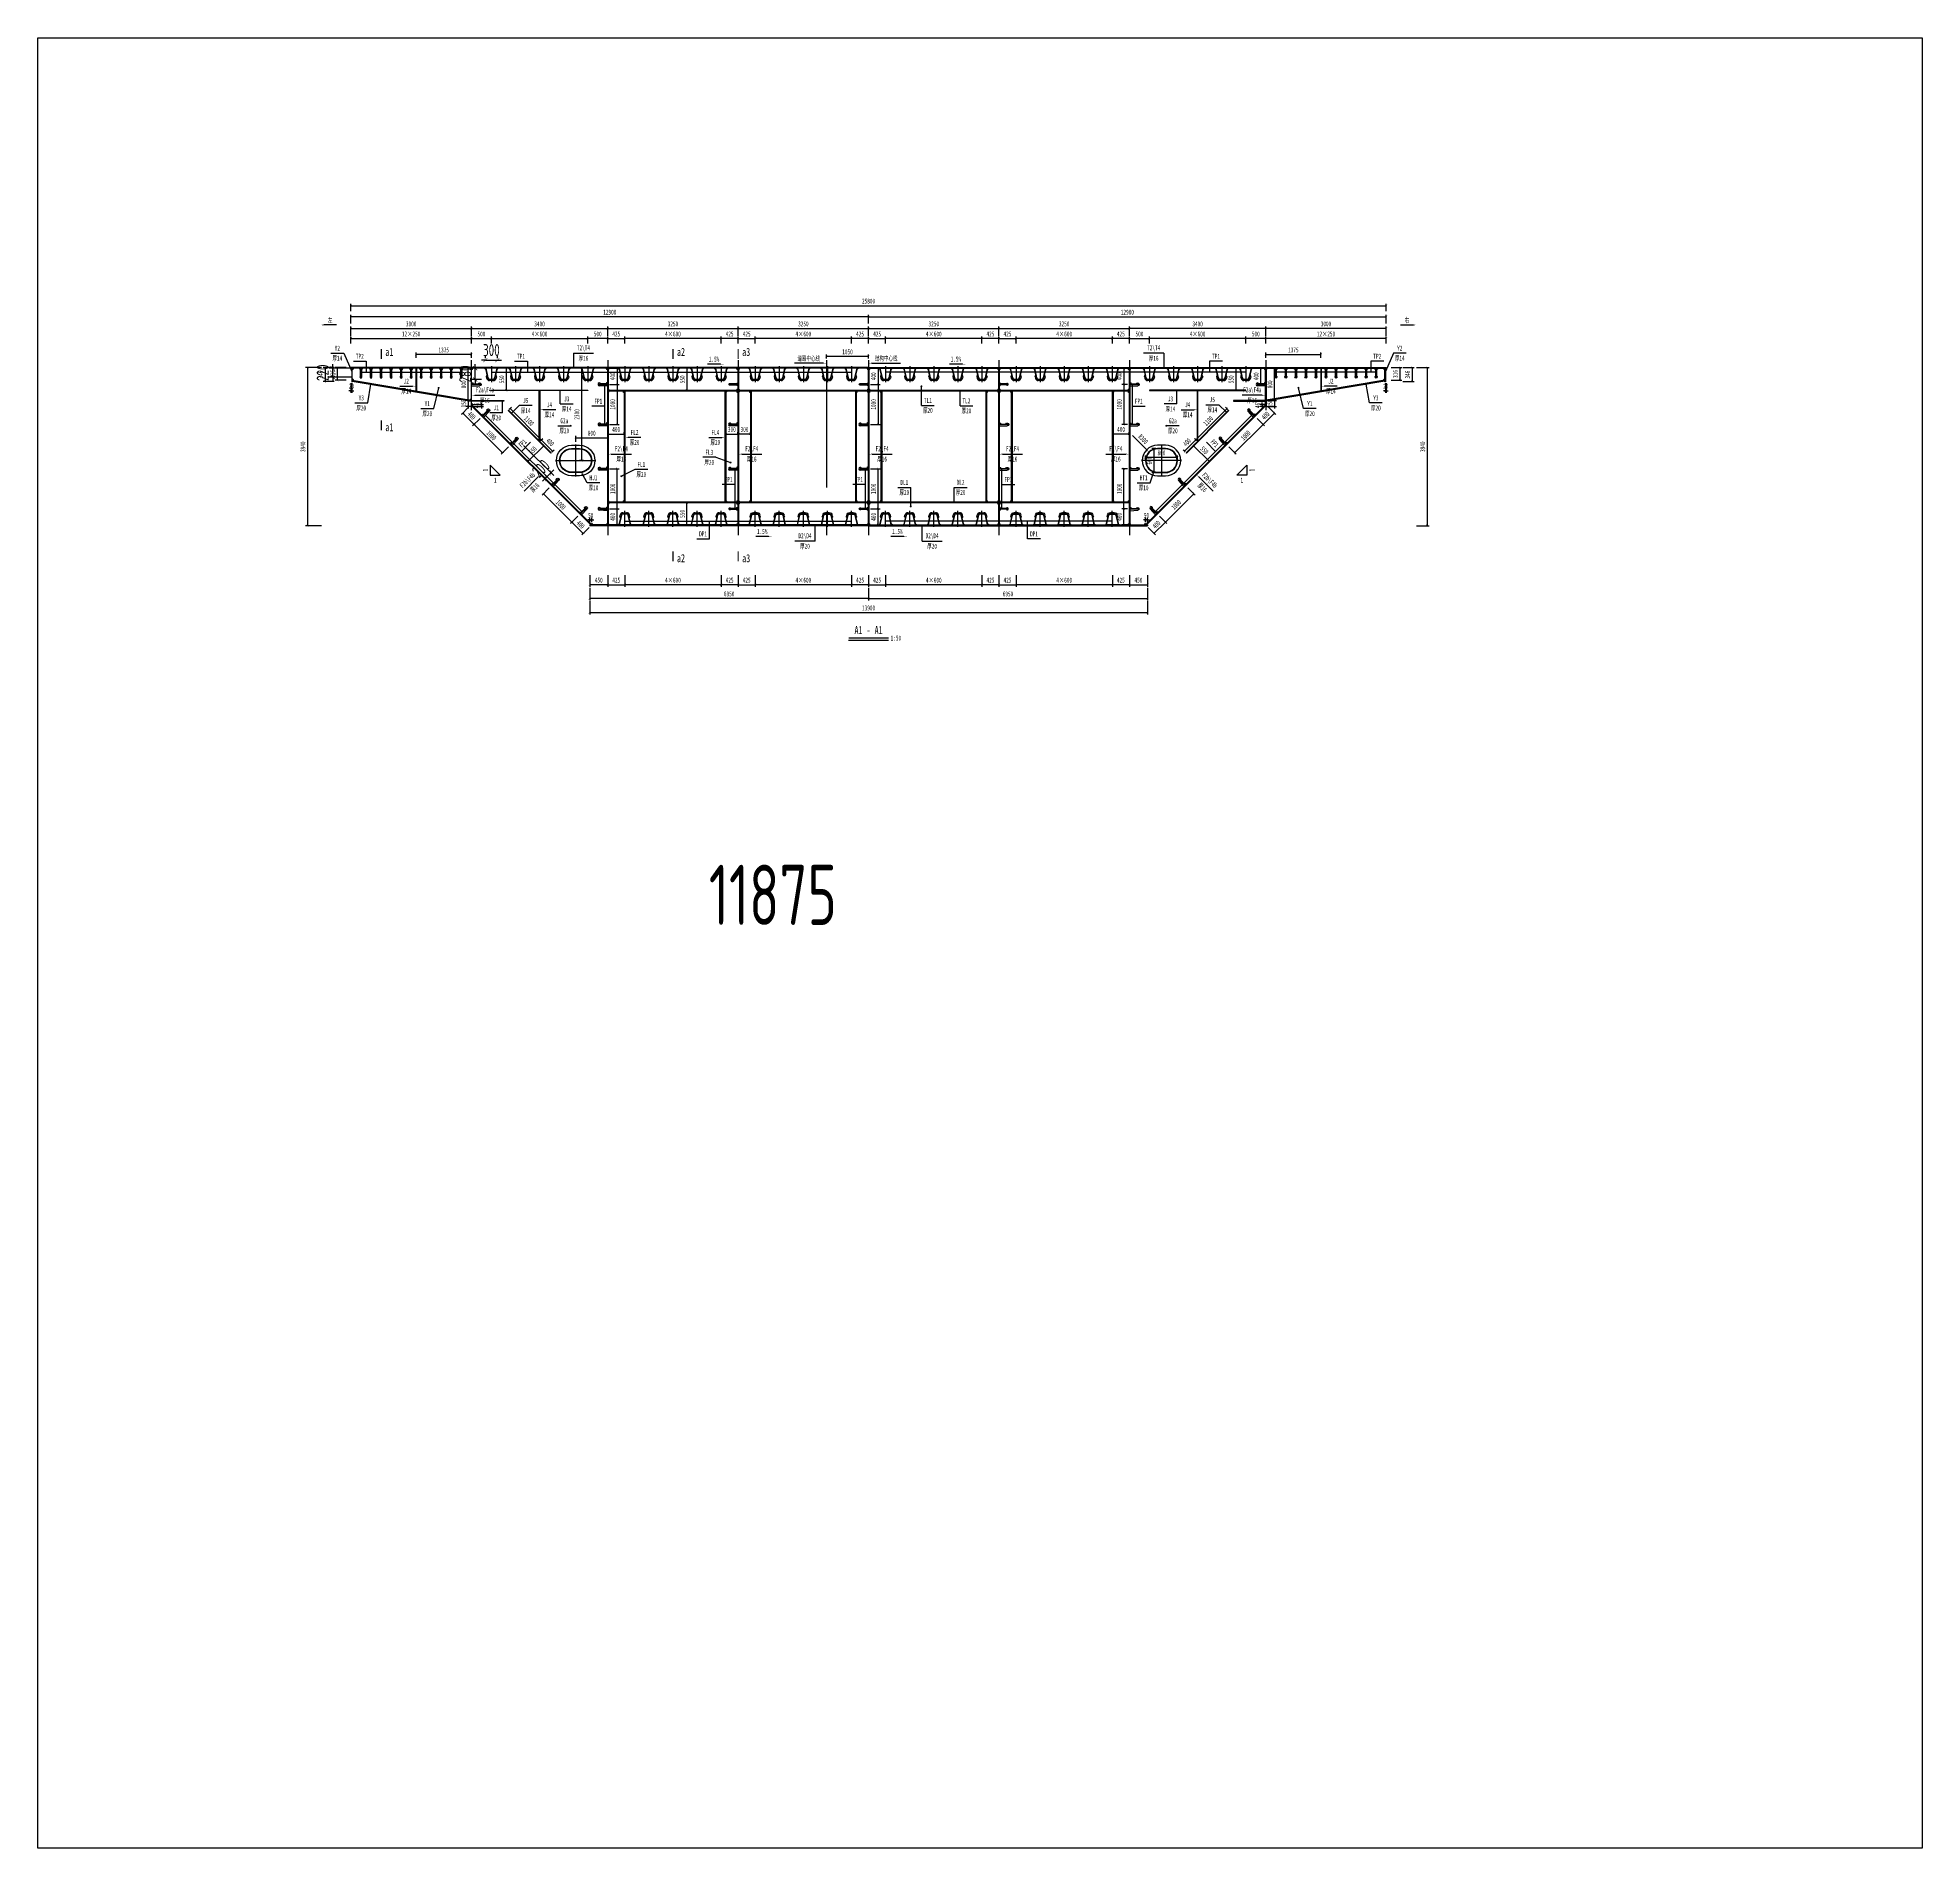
# Model space of a CAD drawing. Extents: x -149716 to 104715, y -26828 to 33500.
# Drawn here: x -92967 to -45998, y -26828 to 18299 of the extents above; entities that cross this region are included whole.
import ezdxf
from ezdxf.enums import TextEntityAlignment as Align

# ---------------------------------------------------------------- set-up
doc = ezdxf.new("R2010")
doc.units = 0
doc.header["$LTSCALE"] = 1000
doc.linetypes.add('CENTER', pattern=[50.8, 31.75, -6.35, 6.35, -6.35])
doc.layers.get('0').update_dxf_attribs({"linetype": 'CONTINUOUS'})
doc.layers.get('Defpoints').update_dxf_attribs({"color": 250, "linetype": 'CONTINUOUS'})
doc.layers.add('01', color=1, linetype='CONTINUOUS', lineweight=25)
doc.layers.add('DIM', color=3, linetype='CONTINUOUS', lineweight=0)
for name, color, linetype in [('02', 2, 'CONTINUOUS'), ('04', 4, 'CONTINUOUS'), ('06', 6, 'CENTER'), ('07', 7, 'CONTINUOUS')]:
    doc.layers.add(name, color=color, linetype=linetype)
doc.styles.add('TSSD_Dimension', font='tssdeng.shx', dxfattribs={"width": 0.7, "bigfont": 'hztxt.shx'})
doc.styles.add('仿宋', font='simfang.ttf', dxfattribs={"width": 0.64})
doc.dimstyles.new('1：50', dxfattribs={"dimscale": 50, "dimtxt": 2.5, "dimasz": 1, "dimexe": 1, "dimexo": 0, "dimgap": 1, "dimtad": 1, "dimdec": 1, "dimdsep": 46, "dimtxsty": '仿宋', "dimblk": 'ARCHTICK', "dimcen": 0, "dimclrd": 256, "dimclre": 256, "dimclrt": 256, "dimazin": 2, "dimtfac": 1, "dimtdec": 1, "dimtix": 1, "dimtmove": 2, "dimatfit": 3, "dimfxl": 1, "dimtvp": 0.8, "dimtolj": 1, "dimtzin": 0, "dimlwd": -1, "dimlwe": -1, "dimarcsym": 0})
doc.dimstyles.new('TSSD_100_100', dxfattribs={"dimtxt": 300, "dimasz": 100, "dimexe": 100, "dimexo": 250, "dimgap": 100, "dimtad": 1, "dimdec": 0, "dimzin": 0, "dimdsep": 46, "dimtxsty": 'TSSD_Dimension', "dimblk": 'ARCHTICK', "dimblk1": 'ARCHTICK', "dimblk2": 'ARCHTICK', "dimcen": 0, "dimdle": 100, "dimclrt": 7, "dimadec": 0, "dimazin": 0, "dimtfac": 1, "dimtdec": 0, "dimtix": 1, "dimtmove": 2, "dimatfit": 3, "dimfxl": 1, "dimtolj": 1, "dimtzin": 0, "dimarcsym": 0})

# ---------------------------------------------------------------- blocks, each defined once
blk = doc.blocks.new('_ArchTick')
at = {"color": 0, "linetype": 'ByBlock', "const_width": 0.15}
blk.add_lwpolyline([(-0.5, -0.5), (0.5, 0.5)], dxfattribs=at)
blk = doc.blocks.new('*D386')
at = {"layer": '04', "transparency": 16777216}
for p, q in [((43691, 111783), (43295, 111783)), ((43345, 111783), (43345, 107843)), ((43691, 107843), (43295, 107843))]:
    blk.add_line(p, q, dxfattribs=at)
at = {"layer": 'Defpoints', "color": 0, "transparency": 16777216}
for p in [(43691, 111783), (43345, 107843), (43691, 107843)]:
    blk.add_point(p, dxfattribs=at)
at = {"layer": '04', "transparency": 16777216, "xscale": 50, "yscale": 50, "zscale": 50}
for p, rotation in [((43345, 111783), 90), ((43345, 107843), 270)]:
    blk.add_blockref('_ArchTick', p, dxfattribs=dict(at, rotation=rotation))
at = {"layer": '04', "transparency": 16777216, "insert": (43231, 109813), "char_height": 125, "attachment_point": 5, "rotation": 90, "style": '仿宋'}
blk.add_mtext('\\A1;3940', dxfattribs=at)
blk = doc.blocks.new('*D387')
at = {"layer": '04', "transparency": 16777216}
for p, q in [((44428, 112577), (44428, 112810)), ((44428, 112760), (47428, 112760)), ((47428, 112577), (47428, 112810))]:
    blk.add_line(p, q, dxfattribs=at)
at = {"layer": 'Defpoints', "color": 0, "transparency": 16777216}
for p in [(47428, 112760), (44428, 112577), (47428, 112577)]:
    blk.add_point(p, dxfattribs=at)
at = {"layer": '04', "transparency": 16777216, "xscale": 50, "yscale": 50, "zscale": 50, "rotation": 180}
blk.add_blockref('_ArchTick', (44428, 112760), dxfattribs=at)
at = {"layer": '04', "transparency": 16777216, "xscale": 50, "yscale": 50, "zscale": 50}
blk.add_blockref('_ArchTick', (47428, 112760), dxfattribs=at)
at = {"layer": '04', "transparency": 16777216, "insert": (45928, 112873), "char_height": 125, "attachment_point": 5, "style": '仿宋'}
blk.add_mtext('\\A1;3000', dxfattribs=at)
blk = doc.blocks.new('*D388')
at = {"layer": '04', "transparency": 16777216}
for p, q in [((44012, 111783), (43732, 111783)), ((44012, 111437), (43732, 111437)), ((43782, 111783), (43782, 111437))]:
    blk.add_line(p, q, dxfattribs=at)
at = {"layer": 'Defpoints', "color": 0, "transparency": 16777216}
for p in [(43782, 111437), (44012, 111783), (44012, 111437)]:
    blk.add_point(p, dxfattribs=at)
at = {"layer": '04', "transparency": 16777216, "xscale": 50, "yscale": 50, "zscale": 50}
for p, rotation in [((43782, 111783), 90), ((43782, 111437), 270)]:
    blk.add_blockref('_ArchTick', p, dxfattribs=dict(at, rotation=rotation))
at = {"layer": '04', "transparency": 16777216, "insert": (43668, 111610), "char_height": 125, "attachment_point": 5, "rotation": 90, "style": '仿宋'}
blk.add_mtext('\\A1;346', dxfattribs=at)
blk = doc.blocks.new('*D389')
at = {"layer": '04', "transparency": 16777216}
for p, q in [((44305, 111783), (44036, 111783)), ((44305, 111467), (44036, 111467)), ((44086, 111783), (44086, 111467))]:
    blk.add_line(p, q, dxfattribs=at)
at = {"layer": 'Defpoints', "color": 0, "transparency": 16777216}
for p in [(44086, 111467), (44305, 111783), (44305, 111467)]:
    blk.add_point(p, dxfattribs=at)
at = {"layer": '04', "transparency": 16777216, "xscale": 50, "yscale": 50, "zscale": 50}
for p, rotation in [((44086, 111783), 90), ((44086, 111467), 270)]:
    blk.add_blockref('_ArchTick', p, dxfattribs=dict(at, rotation=rotation))
at = {"layer": '04', "transparency": 16777216, "insert": (43973, 111625), "char_height": 125, "attachment_point": 5, "rotation": 90, "style": '仿宋'}
blk.add_mtext('\\A1;316', dxfattribs=at)
blk = doc.blocks.new('*D390')
at = {"layer": '04', "transparency": 16777216}
for p, q in [((47428, 112577), (47428, 112810)), ((47428, 112760), (50828, 112760)), ((50828, 112577), (50828, 112810))]:
    blk.add_line(p, q, dxfattribs=at)
at = {"layer": 'Defpoints', "color": 0, "transparency": 16777216}
for p in [(50828, 112760), (47428, 112577), (50828, 112577)]:
    blk.add_point(p, dxfattribs=at)
at = {"layer": '04', "transparency": 16777216, "xscale": 50, "yscale": 50, "zscale": 50, "rotation": 180}
blk.add_blockref('_ArchTick', (47428, 112760), dxfattribs=at)
at = {"layer": '04', "transparency": 16777216, "xscale": 50, "yscale": 50, "zscale": 50}
blk.add_blockref('_ArchTick', (50828, 112760), dxfattribs=at)
at = {"layer": '04', "transparency": 16777216, "insert": (49128, 112873), "char_height": 125, "attachment_point": 5, "style": '仿宋'}
blk.add_mtext('\\A1;3400', dxfattribs=at)
blk = doc.blocks.new('*D391')
at = {"layer": '04', "transparency": 16777216}
for p, q in [((47428, 112384), (47428, 112559)), ((47428, 112509), (47928, 112509)), ((47928, 112384), (47928, 112559))]:
    blk.add_line(p, q, dxfattribs=at)
at = {"layer": 'Defpoints', "color": 0, "transparency": 16777216}
for p in [(47428, 112384), (47928, 112509), (47928, 112384)]:
    blk.add_point(p, dxfattribs=at)
at = {"layer": '04', "transparency": 16777216, "xscale": 50, "yscale": 50, "zscale": 50, "rotation": 180}
blk.add_blockref('_ArchTick', (47428, 112509), dxfattribs=at)
at = {"layer": '04', "transparency": 16777216, "xscale": 50, "yscale": 50, "zscale": 50}
blk.add_blockref('_ArchTick', (47928, 112509), dxfattribs=at)
at = {"layer": '04', "transparency": 16777216, "insert": (47678, 112622), "char_height": 125, "attachment_point": 5, "style": '仿宋'}
blk.add_mtext('\\A1;500', dxfattribs=at)
blk = doc.blocks.new('*D392')
at = {"layer": '04', "transparency": 16777216}
for p, q in [((47928, 112384), (47928, 112559)), ((47928, 112509), (50328, 112509)), ((50328, 112384), (50328, 112559))]:
    blk.add_line(p, q, dxfattribs=at)
at = {"layer": 'Defpoints', "color": 0, "transparency": 16777216}
for p in [(47928, 112384), (50328, 112509), (50328, 112384)]:
    blk.add_point(p, dxfattribs=at)
at = {"layer": '04', "transparency": 16777216, "xscale": 50, "yscale": 50, "zscale": 50, "rotation": 180}
blk.add_blockref('_ArchTick', (47928, 112509), dxfattribs=at)
at = {"layer": '04', "transparency": 16777216, "xscale": 50, "yscale": 50, "zscale": 50}
blk.add_blockref('_ArchTick', (50328, 112509), dxfattribs=at)
at = {"layer": '04', "transparency": 16777216, "insert": (49128, 112622), "char_height": 125, "attachment_point": 5, "style": '仿宋'}
blk.add_mtext('\\A1;4×600', dxfattribs=at)
blk = doc.blocks.new('*D393')
at = {"layer": '04', "transparency": 16777216}
for p, q in [((50328, 112384), (50328, 112559)), ((50828, 112509), (50328, 112509)), ((50828, 112384), (50828, 112559))]:
    blk.add_line(p, q, dxfattribs=at)
at = {"layer": 'Defpoints', "color": 0, "transparency": 16777216}
for p in [(50328, 112509), (50328, 112384), (50828, 112384)]:
    blk.add_point(p, dxfattribs=at)
at = {"layer": '04', "transparency": 16777216, "xscale": 50, "yscale": 50, "zscale": 50, "rotation": 180}
blk.add_blockref('_ArchTick', (50328, 112509), dxfattribs=at)
at = {"layer": '04', "transparency": 16777216, "xscale": 50, "yscale": 50, "zscale": 50}
blk.add_blockref('_ArchTick', (50828, 112509), dxfattribs=at)
at = {"layer": '04', "transparency": 16777216, "insert": (50578, 112622), "char_height": 125, "attachment_point": 5, "style": '仿宋'}
blk.add_mtext('\\A1;500', dxfattribs=at)
blk = doc.blocks.new('*D394')
at = {"layer": '04', "transparency": 16777216}
for p, q in [((67228, 112577), (67228, 112810)), ((70228, 112760), (67228, 112760)), ((70228, 112577), (70228, 112810))]:
    blk.add_line(p, q, dxfattribs=at)
at = {"layer": 'Defpoints', "color": 0, "transparency": 16777216}
for p in [(67228, 112760), (67228, 112577), (70228, 112577)]:
    blk.add_point(p, dxfattribs=at)
at = {"layer": '04', "transparency": 16777216, "xscale": 50, "yscale": 50, "zscale": 50, "rotation": 180}
blk.add_blockref('_ArchTick', (67228, 112760), dxfattribs=at)
at = {"layer": '04', "transparency": 16777216, "xscale": 50, "yscale": 50, "zscale": 50}
blk.add_blockref('_ArchTick', (70228, 112760), dxfattribs=at)
at = {"layer": '04', "transparency": 16777216, "insert": (68728, 112873), "char_height": 125, "attachment_point": 5, "style": '仿宋'}
blk.add_mtext('\\A1;3000', dxfattribs=at)
blk = doc.blocks.new('*D395')
at = {"layer": '04', "transparency": 16777216}
for p, q in [((63828, 112577), (63828, 112810)), ((67228, 112760), (63828, 112760)), ((67228, 112577), (67228, 112810))]:
    blk.add_line(p, q, dxfattribs=at)
at = {"layer": 'Defpoints', "color": 0, "transparency": 16777216}
for p in [(63828, 112760), (63828, 112577), (67228, 112577)]:
    blk.add_point(p, dxfattribs=at)
at = {"layer": '04', "transparency": 16777216, "xscale": 50, "yscale": 50, "zscale": 50, "rotation": 180}
blk.add_blockref('_ArchTick', (63828, 112760), dxfattribs=at)
at = {"layer": '04', "transparency": 16777216, "xscale": 50, "yscale": 50, "zscale": 50}
blk.add_blockref('_ArchTick', (67228, 112760), dxfattribs=at)
at = {"layer": '04', "transparency": 16777216, "insert": (65528, 112873), "char_height": 125, "attachment_point": 5, "style": '仿宋'}
blk.add_mtext('\\A1;3400', dxfattribs=at)
blk = doc.blocks.new('*D396')
at = {"layer": '04', "transparency": 16777216}
for p, q in [((53653, 112384), (53653, 112559)), ((54078, 112509), (53653, 112509)), ((54078, 112384), (54078, 112559))]:
    blk.add_line(p, q, dxfattribs=at)
at = {"layer": 'Defpoints', "color": 0, "transparency": 16777216}
for p in [(53653, 112509), (53653, 112384), (54078, 112384)]:
    blk.add_point(p, dxfattribs=at)
at = {"layer": '04', "transparency": 16777216, "xscale": 50, "yscale": 50, "zscale": 50, "rotation": 180}
blk.add_blockref('_ArchTick', (53653, 112509), dxfattribs=at)
at = {"layer": '04', "transparency": 16777216, "xscale": 50, "yscale": 50, "zscale": 50}
blk.add_blockref('_ArchTick', (54078, 112509), dxfattribs=at)
at = {"layer": '04', "transparency": 16777216, "insert": (53865, 112622), "char_height": 125, "attachment_point": 5, "style": '仿宋'}
blk.add_mtext('\\A1;425', dxfattribs=at)
blk = doc.blocks.new('*D397')
at = {"layer": '04', "transparency": 16777216}
for p, q in [((51253, 112384), (51253, 112559)), ((53653, 112509), (51253, 112509)), ((53653, 112384), (53653, 112559))]:
    blk.add_line(p, q, dxfattribs=at)
at = {"layer": 'Defpoints', "color": 0, "transparency": 16777216}
for p in [(51253, 112509), (51253, 112384), (53653, 112384)]:
    blk.add_point(p, dxfattribs=at)
at = {"layer": '04', "transparency": 16777216, "xscale": 50, "yscale": 50, "zscale": 50, "rotation": 180}
blk.add_blockref('_ArchTick', (51253, 112509), dxfattribs=at)
at = {"layer": '04', "transparency": 16777216, "xscale": 50, "yscale": 50, "zscale": 50}
blk.add_blockref('_ArchTick', (53653, 112509), dxfattribs=at)
at = {"layer": '04', "transparency": 16777216, "insert": (52453, 112622), "char_height": 125, "attachment_point": 5, "style": '仿宋'}
blk.add_mtext('\\A1;4×600', dxfattribs=at)
blk = doc.blocks.new('*D398')
at = {"layer": '04', "transparency": 16777216}
for p, q in [((50828, 112384), (50828, 112559)), ((50828, 112509), (51253, 112509)), ((51253, 112384), (51253, 112559))]:
    blk.add_line(p, q, dxfattribs=at)
at = {"layer": 'Defpoints', "color": 0, "transparency": 16777216}
for p in [(50828, 112384), (51253, 112509), (51253, 112384)]:
    blk.add_point(p, dxfattribs=at)
at = {"layer": '04', "transparency": 16777216, "xscale": 50, "yscale": 50, "zscale": 50, "rotation": 180}
blk.add_blockref('_ArchTick', (50828, 112509), dxfattribs=at)
at = {"layer": '04', "transparency": 16777216, "xscale": 50, "yscale": 50, "zscale": 50}
blk.add_blockref('_ArchTick', (51253, 112509), dxfattribs=at)
at = {"layer": '04', "transparency": 16777216, "insert": (51040, 112622), "char_height": 125, "attachment_point": 5, "style": '仿宋'}
blk.add_mtext('\\A1;425', dxfattribs=at)
blk = doc.blocks.new('*D399')
at = {"layer": '04', "transparency": 16777216}
for p, q in [((50828, 112577), (50828, 112810)), ((50828, 112760), (54078, 112760)), ((54078, 112577), (54078, 112810))]:
    blk.add_line(p, q, dxfattribs=at)
at = {"layer": 'Defpoints', "color": 0, "transparency": 16777216}
for p in [(54078, 112760), (50828, 112577), (54078, 112577)]:
    blk.add_point(p, dxfattribs=at)
at = {"layer": '04', "transparency": 16777216, "xscale": 50, "yscale": 50, "zscale": 50, "rotation": 180}
blk.add_blockref('_ArchTick', (50828, 112760), dxfattribs=at)
at = {"layer": '04', "transparency": 16777216, "xscale": 50, "yscale": 50, "zscale": 50}
blk.add_blockref('_ArchTick', (54078, 112760), dxfattribs=at)
at = {"layer": '04', "transparency": 16777216, "insert": (52453, 112873), "char_height": 125, "attachment_point": 5, "style": '仿宋'}
blk.add_mtext('\\A1;3250', dxfattribs=at)
blk = doc.blocks.new('*D400')
at = {"layer": '04', "transparency": 16777216}
for p, q in [((54078, 112577), (54078, 112810)), ((54078, 112760), (57328, 112760)), ((57328, 112577), (57328, 112810))]:
    blk.add_line(p, q, dxfattribs=at)
at = {"layer": 'Defpoints', "color": 0, "transparency": 16777216}
for p in [(57328, 112760), (54078, 112577), (57328, 112577)]:
    blk.add_point(p, dxfattribs=at)
at = {"layer": '04', "transparency": 16777216, "xscale": 50, "yscale": 50, "zscale": 50, "rotation": 180}
blk.add_blockref('_ArchTick', (54078, 112760), dxfattribs=at)
at = {"layer": '04', "transparency": 16777216, "xscale": 50, "yscale": 50, "zscale": 50}
blk.add_blockref('_ArchTick', (57328, 112760), dxfattribs=at)
at = {"layer": '04', "transparency": 16777216, "insert": (55703, 112873), "char_height": 125, "attachment_point": 5, "style": '仿宋'}
blk.add_mtext('\\A1;3250', dxfattribs=at)
blk = doc.blocks.new('*D401')
at = {"layer": '04', "transparency": 16777216}
for p, q in [((57328, 112577), (57328, 112810)), ((57328, 112760), (60578, 112760)), ((60578, 112577), (60578, 112810))]:
    blk.add_line(p, q, dxfattribs=at)
at = {"layer": 'Defpoints', "color": 0, "transparency": 16777216}
for p in [(60578, 112760), (57328, 112577), (60578, 112577)]:
    blk.add_point(p, dxfattribs=at)
at = {"layer": '04', "transparency": 16777216, "xscale": 50, "yscale": 50, "zscale": 50, "rotation": 180}
blk.add_blockref('_ArchTick', (57328, 112760), dxfattribs=at)
at = {"layer": '04', "transparency": 16777216, "xscale": 50, "yscale": 50, "zscale": 50}
blk.add_blockref('_ArchTick', (60578, 112760), dxfattribs=at)
at = {"layer": '04', "transparency": 16777216, "insert": (58953, 112873), "char_height": 125, "attachment_point": 5, "style": '仿宋'}
blk.add_mtext('\\A1;3250', dxfattribs=at)
blk = doc.blocks.new('*D402')
at = {"layer": '04', "transparency": 16777216}
for p, q in [((60578, 112577), (60578, 112810)), ((60578, 112760), (63828, 112760)), ((63828, 112577), (63828, 112810))]:
    blk.add_line(p, q, dxfattribs=at)
at = {"layer": 'Defpoints', "color": 0, "transparency": 16777216}
for p in [(63828, 112760), (60578, 112577), (63828, 112577)]:
    blk.add_point(p, dxfattribs=at)
at = {"layer": '04', "transparency": 16777216, "xscale": 50, "yscale": 50, "zscale": 50, "rotation": 180}
blk.add_blockref('_ArchTick', (60578, 112760), dxfattribs=at)
at = {"layer": '04', "transparency": 16777216, "xscale": 50, "yscale": 50, "zscale": 50}
blk.add_blockref('_ArchTick', (63828, 112760), dxfattribs=at)
at = {"layer": '04', "transparency": 16777216, "insert": (62203, 112873), "char_height": 125, "attachment_point": 5, "style": '仿宋'}
blk.add_mtext('\\A1;3250', dxfattribs=at)
blk = doc.blocks.new('*D403')
at = {"layer": '04', "transparency": 16777216}
for p, q in [((70644, 111783), (70924, 111783)), ((70644, 111437), (70924, 111437)), ((70874, 111783), (70874, 111437))]:
    blk.add_line(p, q, dxfattribs=at)
at = {"layer": 'Defpoints', "color": 0, "transparency": 16777216}
for p in [(70644, 111783), (70644, 111437), (70874, 111437)]:
    blk.add_point(p, dxfattribs=at)
at = {"layer": '04', "transparency": 16777216, "xscale": 50, "yscale": 50, "zscale": 50}
for p, rotation in [((70874, 111783), 90), ((70874, 111437), 270)]:
    blk.add_blockref('_ArchTick', p, dxfattribs=dict(at, rotation=rotation))
at = {"layer": '04', "transparency": 16777216, "insert": (70760, 111610), "char_height": 125, "attachment_point": 5, "rotation": 90, "style": '仿宋'}
blk.add_mtext('\\A1;346', dxfattribs=at)
blk = doc.blocks.new('*D404')
at = {"layer": '04', "transparency": 16777216}
for p, q in [((70351, 111783), (70619, 111783)), ((70351, 111467), (70619, 111467)), ((70569, 111783), (70569, 111467))]:
    blk.add_line(p, q, dxfattribs=at)
at = {"layer": 'Defpoints', "color": 0, "transparency": 16777216}
for p in [(70351, 111783), (70351, 111467), (70569, 111467)]:
    blk.add_point(p, dxfattribs=at)
at = {"layer": '04', "transparency": 16777216, "xscale": 50, "yscale": 50, "zscale": 50}
for p, rotation in [((70569, 111783), 90), ((70569, 111467), 270)]:
    blk.add_blockref('_ArchTick', p, dxfattribs=dict(at, rotation=rotation))
at = {"layer": '04', "transparency": 16777216, "insert": (70456, 111625), "char_height": 125, "attachment_point": 5, "rotation": 90, "style": '仿宋'}
blk.add_mtext('\\A1;316', dxfattribs=at)
blk = doc.blocks.new('*D405')
at = {"layer": '04', "transparency": 16777216}
for p, q in [((70983, 111783), (71300, 111783)), ((71250, 111783), (71250, 107843)), ((70983, 107843), (71300, 107843))]:
    blk.add_line(p, q, dxfattribs=at)
at = {"layer": 'Defpoints', "color": 0, "transparency": 16777216}
for p in [(70983, 111783), (70983, 107843), (71250, 107843)]:
    blk.add_point(p, dxfattribs=at)
at = {"layer": '04', "transparency": 16777216, "xscale": 50, "yscale": 50, "zscale": 50}
for p, rotation in [((71250, 111783), 90), ((71250, 107843), 270)]:
    blk.add_blockref('_ArchTick', p, dxfattribs=dict(at, rotation=rotation))
at = {"layer": '04', "transparency": 16777216, "insert": (71137, 109813), "char_height": 125, "attachment_point": 5, "rotation": 90, "style": '仿宋'}
blk.add_mtext('\\A1;3940', dxfattribs=at)
blk = doc.blocks.new('*D406')
at = {"layer": '04', "transparency": 16777216}
for p, q in [((47405, 111767), (47299, 111767)), ((47349, 110967), (47349, 111767)), ((47405, 110967), (47299, 110967))]:
    blk.add_line(p, q, dxfattribs=at)
at = {"layer": 'Defpoints', "color": 0, "transparency": 16777216}
for p in [(47349, 111767), (47405, 111767), (47405, 110967)]:
    blk.add_point(p, dxfattribs=at)
at = {"layer": '04', "transparency": 16777216, "xscale": 50, "yscale": 50, "zscale": 50}
for p, rotation in [((47349, 111767), 90), ((47349, 110967), 270)]:
    blk.add_blockref('_ArchTick', p, dxfattribs=dict(at, rotation=rotation))
at = {"layer": '04', "transparency": 16777216, "insert": (47236, 111367), "char_height": 125, "attachment_point": 5, "rotation": 90, "style": '仿宋'}
blk.add_mtext('\\A1;800', dxfattribs=at)
blk = doc.blocks.new('*D407')
at = {"layer": '04', "transparency": 16777216}
for p, q in [((56278, 112014), (56278, 112112)), ((57328, 112062), (56278, 112062)), ((57328, 112014), (57328, 112112))]:
    blk.add_line(p, q, dxfattribs=at)
at = {"layer": 'Defpoints', "color": 0, "transparency": 16777216}
for p in [(56278, 112062), (56278, 112014), (57328, 112014)]:
    blk.add_point(p, dxfattribs=at)
at = {"layer": '04', "transparency": 16777216, "xscale": 50, "yscale": 50, "zscale": 50, "rotation": 180}
blk.add_blockref('_ArchTick', (56278, 112062), dxfattribs=at)
at = {"layer": '04', "transparency": 16777216, "xscale": 50, "yscale": 50, "zscale": 50}
blk.add_blockref('_ArchTick', (57328, 112062), dxfattribs=at)
at = {"layer": '04', "transparency": 16777216, "insert": (56803, 112176), "char_height": 125, "attachment_point": 5, "style": '仿宋'}
blk.add_mtext('\\A1;1050', dxfattribs=at)
blk = doc.blocks.new('*D408')
at = {"layer": '04', "transparency": 16777216}
for p, q in [((50225, 111767), (50123, 111767)), ((50173, 111767), (50173, 109467)), ((50225, 109467), (50123, 109467))]:
    blk.add_line(p, q, dxfattribs=at)
at = {"layer": 'Defpoints', "color": 0, "transparency": 16777216}
for p in [(50225, 111767), (50173, 109467), (50225, 109467)]:
    blk.add_point(p, dxfattribs=at)
at = {"layer": '04', "transparency": 16777216, "xscale": 50, "yscale": 50, "zscale": 50}
for p, rotation in [((50173, 111767), 90), ((50173, 109467), 270)]:
    blk.add_blockref('_ArchTick', p, dxfattribs=dict(at, rotation=rotation))
at = {"layer": '04', "transparency": 16777216, "insert": (50059, 110617), "char_height": 125, "attachment_point": 5, "rotation": 90, "style": '仿宋'}
blk.add_mtext('\\A1;2300', dxfattribs=at)
blk = doc.blocks.new('*D409')
at = {"layer": '04', "transparency": 16777216}
for p, q in [((50028, 109931), (50028, 110087)), ((50028, 110037), (50828, 110037)), ((50828, 109931), (50828, 110087))]:
    blk.add_line(p, q, dxfattribs=at)
at = {"layer": 'Defpoints', "color": 0, "transparency": 16777216}
for p in [(50028, 109931), (50828, 110037), (50828, 109931)]:
    blk.add_point(p, dxfattribs=at)
at = {"layer": '04', "transparency": 16777216, "xscale": 50, "yscale": 50, "zscale": 50, "rotation": 180}
blk.add_blockref('_ArchTick', (50028, 110037), dxfattribs=at)
at = {"layer": '04', "transparency": 16777216, "xscale": 50, "yscale": 50, "zscale": 50}
blk.add_blockref('_ArchTick', (50828, 110037), dxfattribs=at)
at = {"layer": '04', "transparency": 16777216, "insert": (50428, 110150), "char_height": 125, "attachment_point": 5, "style": '仿宋'}
blk.add_mtext('\\A1;800', dxfattribs=at)
blk = doc.blocks.new('*D410')
at = {"layer": '04', "transparency": 16777216}
for p, q in [((50378, 106607), (50378, 106323)), ((50828, 106373), (50378, 106373)), ((50828, 106607), (50828, 106323))]:
    blk.add_line(p, q, dxfattribs=at)
at = {"layer": 'Defpoints', "color": 0, "transparency": 16777216}
for p in [(50378, 106607), (50378, 106373), (50828, 106607)]:
    blk.add_point(p, dxfattribs=at)
at = {"layer": '04', "transparency": 16777216, "xscale": 50, "yscale": 50, "zscale": 50, "rotation": 180}
blk.add_blockref('_ArchTick', (50378, 106373), dxfattribs=at)
at = {"layer": '04', "transparency": 16777216, "xscale": 50, "yscale": 50, "zscale": 50}
blk.add_blockref('_ArchTick', (50828, 106373), dxfattribs=at)
at = {"layer": '04', "transparency": 16777216, "insert": (50603, 106486), "char_height": 125, "attachment_point": 5, "style": '仿宋'}
blk.add_mtext('\\A1;450', dxfattribs=at)
blk = doc.blocks.new('*D411')
at = {"layer": '04', "transparency": 16777216}
for p, q in [((63828, 106607), (63828, 106323)), ((63828, 106373), (64278, 106373)), ((64278, 106607), (64278, 106323))]:
    blk.add_line(p, q, dxfattribs=at)
at = {"layer": 'Defpoints', "color": 0, "transparency": 16777216}
for p in [(63828, 106607), (64278, 106607), (64278, 106373)]:
    blk.add_point(p, dxfattribs=at)
at = {"layer": '04', "transparency": 16777216, "xscale": 50, "yscale": 50, "zscale": 50, "rotation": 180}
blk.add_blockref('_ArchTick', (63828, 106373), dxfattribs=at)
at = {"layer": '04', "transparency": 16777216, "xscale": 50, "yscale": 50, "zscale": 50}
blk.add_blockref('_ArchTick', (64278, 106373), dxfattribs=at)
at = {"layer": '04', "transparency": 16777216, "insert": (64053, 106486), "char_height": 125, "attachment_point": 5, "style": '仿宋'}
blk.add_mtext('\\A1;450', dxfattribs=at)
blk = doc.blocks.new('*D412')
at = {"layer": '04', "transparency": 16777216}
for p, q in [((50378, 106297), (50378, 105980)), ((57328, 106297), (57328, 105980)), ((57328, 106030), (50378, 106030))]:
    blk.add_line(p, q, dxfattribs=at)
at = {"layer": 'Defpoints', "color": 0, "transparency": 16777216}
for p in [(50378, 106297), (57328, 106297), (50378, 106030)]:
    blk.add_point(p, dxfattribs=at)
at = {"layer": '04', "transparency": 16777216, "xscale": 50, "yscale": 50, "zscale": 50, "rotation": 180}
blk.add_blockref('_ArchTick', (50378, 106030), dxfattribs=at)
at = {"layer": '04', "transparency": 16777216, "xscale": 50, "yscale": 50, "zscale": 50}
blk.add_blockref('_ArchTick', (57328, 106030), dxfattribs=at)
at = {"layer": '04', "transparency": 16777216, "insert": (53853, 106143), "char_height": 125, "attachment_point": 5, "style": '仿宋'}
blk.add_mtext('\\A1;6950', dxfattribs=at)
blk = doc.blocks.new('*D413')
at = {"layer": '04', "transparency": 16777216}
for p, q in [((57328, 106297), (57328, 105980)), ((64278, 106297), (64278, 105980)), ((57328, 106030), (64278, 106030))]:
    blk.add_line(p, q, dxfattribs=at)
at = {"layer": 'Defpoints', "color": 0, "transparency": 16777216}
for p in [(57328, 106297), (64278, 106297), (64278, 106030)]:
    blk.add_point(p, dxfattribs=at)
at = {"layer": '04', "transparency": 16777216, "xscale": 50, "yscale": 50, "zscale": 50, "rotation": 180}
blk.add_blockref('_ArchTick', (57328, 106030), dxfattribs=at)
at = {"layer": '04', "transparency": 16777216, "xscale": 50, "yscale": 50, "zscale": 50}
blk.add_blockref('_ArchTick', (64278, 106030), dxfattribs=at)
at = {"layer": '04', "transparency": 16777216, "insert": (60803, 106143), "char_height": 125, "attachment_point": 5, "style": '仿宋'}
blk.add_mtext('\\A1;6950', dxfattribs=at)
blk = doc.blocks.new('*D414')
at = {"layer": '04', "transparency": 16777216}
for p, q in [((50378, 105960), (50378, 105631)), ((50378, 105681), (64278, 105681)), ((64278, 105960), (64278, 105631))]:
    blk.add_line(p, q, dxfattribs=at)
at = {"layer": 'Defpoints', "color": 0, "transparency": 16777216}
for p in [(50378, 105960), (64278, 105960), (64278, 105681)]:
    blk.add_point(p, dxfattribs=at)
at = {"layer": '04', "transparency": 16777216, "xscale": 50, "yscale": 50, "zscale": 50, "rotation": 180}
blk.add_blockref('_ArchTick', (50378, 105681), dxfattribs=at)
at = {"layer": '04', "transparency": 16777216, "xscale": 50, "yscale": 50, "zscale": 50}
blk.add_blockref('_ArchTick', (64278, 105681), dxfattribs=at)
at = {"layer": '04', "transparency": 16777216, "insert": (57328, 105794), "char_height": 125, "attachment_point": 5, "style": '仿宋'}
blk.add_mtext('\\A1;13900', dxfattribs=at)
blk = doc.blocks.new('*D415')
at = {"layer": '04', "transparency": 16777216}
for p, q in [((44428, 113194), (44428, 113377)), ((44428, 113327), (70228, 113327)), ((70228, 113194), (70228, 113377))]:
    blk.add_line(p, q, dxfattribs=at)
at = {"layer": 'Defpoints', "color": 0, "transparency": 16777216}
for p in [(44428, 113194), (70228, 113327), (70228, 113194)]:
    blk.add_point(p, dxfattribs=at)
at = {"layer": '04', "transparency": 16777216, "xscale": 50, "yscale": 50, "zscale": 50, "rotation": 180}
blk.add_blockref('_ArchTick', (44428, 113327), dxfattribs=at)
at = {"layer": '04', "transparency": 16777216, "xscale": 50, "yscale": 50, "zscale": 50}
blk.add_blockref('_ArchTick', (70228, 113327), dxfattribs=at)
at = {"layer": '04', "transparency": 16777216, "insert": (57328, 113441), "char_height": 125, "attachment_point": 5, "style": '仿宋'}
blk.add_mtext('\\A1;25800', dxfattribs=at)
blk = doc.blocks.new('*D416')
at = {"layer": '04', "transparency": 16777216}
for p, q in [((57328, 112881), (57328, 113103)), ((57328, 113053), (70228, 113053)), ((70228, 112881), (70228, 113103))]:
    blk.add_line(p, q, dxfattribs=at)
at = {"layer": 'Defpoints', "color": 0, "transparency": 16777216}
for p in [(57328, 112881), (70228, 113053), (70228, 112881)]:
    blk.add_point(p, dxfattribs=at)
at = {"layer": '04', "transparency": 16777216, "xscale": 50, "yscale": 50, "zscale": 50, "rotation": 180}
blk.add_blockref('_ArchTick', (57328, 113053), dxfattribs=at)
at = {"layer": '04', "transparency": 16777216, "xscale": 50, "yscale": 50, "zscale": 50}
blk.add_blockref('_ArchTick', (70228, 113053), dxfattribs=at)
at = {"layer": '04', "transparency": 16777216, "insert": (63778, 113166), "char_height": 125, "attachment_point": 5, "style": '仿宋'}
blk.add_mtext('\\A1;12900', dxfattribs=at)
blk = doc.blocks.new('*D417')
at = {"layer": '04', "transparency": 16777216}
for p, q in [((44428, 112881), (44428, 113103)), ((57328, 113053), (44428, 113053)), ((57328, 112881), (57328, 113103))]:
    blk.add_line(p, q, dxfattribs=at)
at = {"layer": 'Defpoints', "color": 0, "transparency": 16777216}
for p in [(44428, 113053), (44428, 112881), (57328, 112881)]:
    blk.add_point(p, dxfattribs=at)
at = {"layer": '04', "transparency": 16777216, "xscale": 50, "yscale": 50, "zscale": 50, "rotation": 180}
blk.add_blockref('_ArchTick', (44428, 113053), dxfattribs=at)
at = {"layer": '04', "transparency": 16777216, "xscale": 50, "yscale": 50, "zscale": 50}
blk.add_blockref('_ArchTick', (57328, 113053), dxfattribs=at)
at = {"layer": '04', "transparency": 16777216, "insert": (50878, 113166), "char_height": 125, "attachment_point": 5, "style": '仿宋'}
blk.add_mtext('\\A1;12900', dxfattribs=at)
blk = doc.blocks.new('*D418')
at = {"layer": '04', "transparency": 16777216}
for p, q in [((56903, 112384), (56903, 112559)), ((57328, 112509), (56903, 112509)), ((57328, 112384), (57328, 112559))]:
    blk.add_line(p, q, dxfattribs=at)
at = {"layer": 'Defpoints', "color": 0, "transparency": 16777216}
for p in [(56903, 112509), (56903, 112384), (57328, 112384)]:
    blk.add_point(p, dxfattribs=at)
at = {"layer": '04', "transparency": 16777216, "xscale": 50, "yscale": 50, "zscale": 50, "rotation": 180}
blk.add_blockref('_ArchTick', (56903, 112509), dxfattribs=at)
at = {"layer": '04', "transparency": 16777216, "xscale": 50, "yscale": 50, "zscale": 50}
blk.add_blockref('_ArchTick', (57328, 112509), dxfattribs=at)
at = {"layer": '04', "transparency": 16777216, "insert": (57115, 112622), "char_height": 125, "attachment_point": 5, "style": '仿宋'}
blk.add_mtext('\\A1;425', dxfattribs=at)
blk = doc.blocks.new('*D419')
at = {"layer": '04', "transparency": 16777216}
for p, q in [((54503, 112384), (54503, 112559)), ((56903, 112509), (54503, 112509)), ((56903, 112384), (56903, 112559))]:
    blk.add_line(p, q, dxfattribs=at)
at = {"layer": 'Defpoints', "color": 0, "transparency": 16777216}
for p in [(54503, 112509), (54503, 112384), (56903, 112384)]:
    blk.add_point(p, dxfattribs=at)
at = {"layer": '04', "transparency": 16777216, "xscale": 50, "yscale": 50, "zscale": 50, "rotation": 180}
blk.add_blockref('_ArchTick', (54503, 112509), dxfattribs=at)
at = {"layer": '04', "transparency": 16777216, "xscale": 50, "yscale": 50, "zscale": 50}
blk.add_blockref('_ArchTick', (56903, 112509), dxfattribs=at)
at = {"layer": '04', "transparency": 16777216, "insert": (55703, 112622), "char_height": 125, "attachment_point": 5, "style": '仿宋'}
blk.add_mtext('\\A1;4×600', dxfattribs=at)
blk = doc.blocks.new('*D420')
at = {"layer": '04', "transparency": 16777216}
for p, q in [((54078, 112384), (54078, 112559)), ((54078, 112509), (54503, 112509)), ((54503, 112384), (54503, 112559))]:
    blk.add_line(p, q, dxfattribs=at)
at = {"layer": 'Defpoints', "color": 0, "transparency": 16777216}
for p in [(54078, 112384), (54503, 112509), (54503, 112384)]:
    blk.add_point(p, dxfattribs=at)
at = {"layer": '04', "transparency": 16777216, "xscale": 50, "yscale": 50, "zscale": 50, "rotation": 180}
blk.add_blockref('_ArchTick', (54078, 112509), dxfattribs=at)
at = {"layer": '04', "transparency": 16777216, "xscale": 50, "yscale": 50, "zscale": 50}
blk.add_blockref('_ArchTick', (54503, 112509), dxfattribs=at)
at = {"layer": '04', "transparency": 16777216, "insert": (54290, 112622), "char_height": 125, "attachment_point": 5, "style": '仿宋'}
blk.add_mtext('\\A1;425', dxfattribs=at)
blk = doc.blocks.new('板肋带过焊孔')
at = {"layer": '01'}
blk.add_line((50818, 161172), (50618, 161182), dxfattribs=at)
for centre, start, end in [((50618, 161217), 16.6015, 270), ((50818, 161227), 90, 180)]:
    blk.add_arc(centre, 35, start, end, dxfattribs=at)
at = {"layer": '02'}
blk.add_lwpolyline([(50818, 161227), (50618, 161227), (50618, 161207), (50818, 161207)], close=True, dxfattribs=at)
blk = doc.blocks.new('*D421')
at = {"layer": '04', "transparency": 16777216}
for p, q in [((48325, 111767), (48247, 111767)), ((48297, 111767), (48297, 111217)), ((48325, 111217), (48247, 111217))]:
    blk.add_line(p, q, dxfattribs=at)
at = {"layer": 'Defpoints', "color": 0, "transparency": 16777216}
for p in [(48325, 111767), (48297, 111217), (48325, 111217)]:
    blk.add_point(p, dxfattribs=at)
at = {"layer": '04', "transparency": 16777216, "xscale": 50, "yscale": 50, "zscale": 50}
for p, rotation in [((48297, 111767), 90), ((48297, 111217), 270)]:
    blk.add_blockref('_ArchTick', p, dxfattribs=dict(at, rotation=rotation))
at = {"layer": '04', "transparency": 16777216, "insert": (48184, 111492), "char_height": 125, "attachment_point": 5, "rotation": 90, "style": '仿宋'}
blk.add_mtext('\\A1;550', dxfattribs=at)
blk = doc.blocks.new('*D422')
at = {"layer": '04', "transparency": 16777216}
for p, q in [((50874, 108263), (51114, 108263)), ((51064, 107863), (51064, 108263)), ((50874, 107863), (51114, 107863))]:
    blk.add_line(p, q, dxfattribs=at)
at = {"layer": 'Defpoints', "color": 0, "transparency": 16777216}
for p in [(50874, 108263), (51064, 108263), (50874, 107863)]:
    blk.add_point(p, dxfattribs=at)
at = {"layer": '04', "transparency": 16777216, "xscale": 50, "yscale": 50, "zscale": 50}
for p, rotation in [((51064, 108263), 90), ((51064, 107863), 270)]:
    blk.add_blockref('_ArchTick', p, dxfattribs=dict(at, rotation=rotation))
at = {"layer": '04', "transparency": 16777216, "insert": (50951, 108063), "char_height": 125, "attachment_point": 5, "rotation": 90, "style": '仿宋'}
blk.add_mtext('\\A1;400', dxfattribs=at)
blk = doc.blocks.new('*D423')
at = {"layer": '04', "transparency": 16777216}
for p, q in [((50874, 109263), (51114, 109263)), ((51064, 108263), (51064, 109263)), ((50874, 108263), (51114, 108263))]:
    blk.add_line(p, q, dxfattribs=at)
at = {"layer": 'Defpoints', "color": 0, "transparency": 16777216}
for p in [(50874, 109263), (51064, 109263), (50874, 108263)]:
    blk.add_point(p, dxfattribs=at)
at = {"layer": '04', "transparency": 16777216, "xscale": 50, "yscale": 50, "zscale": 50}
for p, rotation in [((51064, 109263), 90), ((51064, 108263), 270)]:
    blk.add_blockref('_ArchTick', p, dxfattribs=dict(at, rotation=rotation))
at = {"layer": '04', "transparency": 16777216, "insert": (50951, 108763), "char_height": 125, "attachment_point": 5, "rotation": 90, "style": '仿宋'}
blk.add_mtext('\\A1;1000', dxfattribs=at)
blk = doc.blocks.new('*D424')
at = {"layer": '04', "transparency": 16777216}
for p, q in [((50874, 111767), (51114, 111767)), ((50874, 111367), (51114, 111367)), ((51064, 111767), (51064, 111367))]:
    blk.add_line(p, q, dxfattribs=at)
at = {"layer": 'Defpoints', "color": 0, "transparency": 16777216}
for p in [(50874, 111767), (50874, 111367), (51064, 111367)]:
    blk.add_point(p, dxfattribs=at)
at = {"layer": '04', "transparency": 16777216, "xscale": 50, "yscale": 50, "zscale": 50}
for p, rotation in [((51064, 111767), 90), ((51064, 111367), 270)]:
    blk.add_blockref('_ArchTick', p, dxfattribs=dict(at, rotation=rotation))
at = {"layer": '04', "transparency": 16777216, "insert": (50951, 111567), "char_height": 125, "attachment_point": 5, "rotation": 90, "style": '仿宋'}
blk.add_mtext('\\A1;400', dxfattribs=at)
blk = doc.blocks.new('*D425')
at = {"layer": '04', "transparency": 16777216}
for p, q in [((50874, 111367), (51114, 111367)), ((51064, 111367), (51064, 110367)), ((50874, 110367), (51114, 110367))]:
    blk.add_line(p, q, dxfattribs=at)
at = {"layer": 'Defpoints', "color": 0, "transparency": 16777216}
for p in [(50874, 111367), (50874, 110367), (51064, 110367)]:
    blk.add_point(p, dxfattribs=at)
at = {"layer": '04', "transparency": 16777216, "xscale": 50, "yscale": 50, "zscale": 50}
for p, rotation in [((51064, 111367), 90), ((51064, 110367), 270)]:
    blk.add_blockref('_ArchTick', p, dxfattribs=dict(at, rotation=rotation))
at = {"layer": '04', "transparency": 16777216, "insert": (50951, 110867), "char_height": 125, "attachment_point": 5, "rotation": 90, "style": '仿宋'}
blk.add_mtext('\\A1;1000', dxfattribs=at)
blk = doc.blocks.new('*D426')
at = {"layer": '04', "transparency": 16777216}
for p, q in [((66728, 112384), (66728, 112559)), ((67228, 112509), (66728, 112509)), ((67228, 112384), (67228, 112559))]:
    blk.add_line(p, q, dxfattribs=at)
at = {"layer": 'Defpoints', "color": 0, "transparency": 16777216}
for p in [(66728, 112509), (66728, 112384), (67228, 112384)]:
    blk.add_point(p, dxfattribs=at)
at = {"layer": '04', "transparency": 16777216, "xscale": 50, "yscale": 50, "zscale": 50, "rotation": 180}
blk.add_blockref('_ArchTick', (66728, 112509), dxfattribs=at)
at = {"layer": '04', "transparency": 16777216, "xscale": 50, "yscale": 50, "zscale": 50}
blk.add_blockref('_ArchTick', (67228, 112509), dxfattribs=at)
at = {"layer": '04', "transparency": 16777216, "insert": (66978, 112622), "char_height": 125, "attachment_point": 5, "style": '仿宋'}
blk.add_mtext('\\A1;500', dxfattribs=at)
blk = doc.blocks.new('*D427')
at = {"layer": '04', "transparency": 16777216}
for p, q in [((64328, 112384), (64328, 112559)), ((66728, 112509), (64328, 112509)), ((66728, 112384), (66728, 112559))]:
    blk.add_line(p, q, dxfattribs=at)
at = {"layer": 'Defpoints', "color": 0, "transparency": 16777216}
for p in [(64328, 112509), (64328, 112384), (66728, 112384)]:
    blk.add_point(p, dxfattribs=at)
at = {"layer": '04', "transparency": 16777216, "xscale": 50, "yscale": 50, "zscale": 50, "rotation": 180}
blk.add_blockref('_ArchTick', (64328, 112509), dxfattribs=at)
at = {"layer": '04', "transparency": 16777216, "xscale": 50, "yscale": 50, "zscale": 50}
blk.add_blockref('_ArchTick', (66728, 112509), dxfattribs=at)
at = {"layer": '04', "transparency": 16777216, "insert": (65528, 112622), "char_height": 125, "attachment_point": 5, "style": '仿宋'}
blk.add_mtext('\\A1;4×600', dxfattribs=at)
blk = doc.blocks.new('*D428')
at = {"layer": '04', "transparency": 16777216}
for p, q in [((63828, 112384), (63828, 112559)), ((63828, 112509), (64328, 112509)), ((64328, 112384), (64328, 112559))]:
    blk.add_line(p, q, dxfattribs=at)
at = {"layer": 'Defpoints', "color": 0, "transparency": 16777216}
for p in [(63828, 112384), (64328, 112509), (64328, 112384)]:
    blk.add_point(p, dxfattribs=at)
at = {"layer": '04', "transparency": 16777216, "xscale": 50, "yscale": 50, "zscale": 50, "rotation": 180}
blk.add_blockref('_ArchTick', (63828, 112509), dxfattribs=at)
at = {"layer": '04', "transparency": 16777216, "xscale": 50, "yscale": 50, "zscale": 50}
blk.add_blockref('_ArchTick', (64328, 112509), dxfattribs=at)
at = {"layer": '04', "transparency": 16777216, "insert": (64078, 112622), "char_height": 125, "attachment_point": 5, "style": '仿宋'}
blk.add_mtext('\\A1;500', dxfattribs=at)
blk = doc.blocks.new('*D429')
at = {"layer": '04', "transparency": 16777216}
for p, q in [((57374, 111767), (57614, 111767)), ((57374, 111367), (57614, 111367)), ((57564, 111767), (57564, 111367))]:
    blk.add_line(p, q, dxfattribs=at)
at = {"layer": 'Defpoints', "color": 0, "transparency": 16777216}
for p in [(57374, 111767), (57374, 111367), (57564, 111367)]:
    blk.add_point(p, dxfattribs=at)
at = {"layer": '04', "transparency": 16777216, "xscale": 50, "yscale": 50, "zscale": 50}
for p, rotation in [((57564, 111767), 90), ((57564, 111367), 270)]:
    blk.add_blockref('_ArchTick', p, dxfattribs=dict(at, rotation=rotation))
at = {"layer": '04', "transparency": 16777216, "insert": (57451, 111567), "char_height": 125, "attachment_point": 5, "rotation": 90, "style": '仿宋'}
blk.add_mtext('\\A1;400', dxfattribs=at)
blk = doc.blocks.new('*D430')
at = {"layer": '04', "transparency": 16777216}
for p, q in [((57374, 111367), (57614, 111367)), ((57564, 111367), (57564, 110367)), ((57374, 110367), (57614, 110367))]:
    blk.add_line(p, q, dxfattribs=at)
at = {"layer": 'Defpoints', "color": 0, "transparency": 16777216}
for p in [(57374, 111367), (57374, 110367), (57564, 110367)]:
    blk.add_point(p, dxfattribs=at)
at = {"layer": '04', "transparency": 16777216, "xscale": 50, "yscale": 50, "zscale": 50}
for p, rotation in [((57564, 111367), 90), ((57564, 110367), 270)]:
    blk.add_blockref('_ArchTick', p, dxfattribs=dict(at, rotation=rotation))
at = {"layer": '04', "transparency": 16777216, "insert": (57451, 110867), "char_height": 125, "attachment_point": 5, "rotation": 90, "style": '仿宋'}
blk.add_mtext('\\A1;1000', dxfattribs=at)
blk = doc.blocks.new('*D431')
at = {"layer": '04', "transparency": 16777216}
for p, q in [((57374, 108263), (57614, 108263)), ((57564, 107863), (57564, 108263)), ((57374, 107863), (57614, 107863))]:
    blk.add_line(p, q, dxfattribs=at)
at = {"layer": 'Defpoints', "color": 0, "transparency": 16777216}
for p in [(57374, 108263), (57564, 108263), (57374, 107863)]:
    blk.add_point(p, dxfattribs=at)
at = {"layer": '04', "transparency": 16777216, "xscale": 50, "yscale": 50, "zscale": 50}
for p, rotation in [((57564, 108263), 90), ((57564, 107863), 270)]:
    blk.add_blockref('_ArchTick', p, dxfattribs=dict(at, rotation=rotation))
at = {"layer": '04', "transparency": 16777216, "insert": (57451, 108063), "char_height": 125, "attachment_point": 5, "rotation": 90, "style": '仿宋'}
blk.add_mtext('\\A1;400', dxfattribs=at)
blk = doc.blocks.new('*D432')
at = {"layer": '04', "transparency": 16777216}
for p, q in [((57374, 109263), (57614, 109263)), ((57564, 108263), (57564, 109263)), ((57374, 108263), (57614, 108263))]:
    blk.add_line(p, q, dxfattribs=at)
at = {"layer": 'Defpoints', "color": 0, "transparency": 16777216}
for p in [(57374, 109263), (57564, 109263), (57374, 108263)]:
    blk.add_point(p, dxfattribs=at)
at = {"layer": '04', "transparency": 16777216, "xscale": 50, "yscale": 50, "zscale": 50}
for p, rotation in [((57564, 109263), 90), ((57564, 108263), 270)]:
    blk.add_blockref('_ArchTick', p, dxfattribs=dict(at, rotation=rotation))
at = {"layer": '04', "transparency": 16777216, "insert": (57451, 108763), "char_height": 125, "attachment_point": 5, "rotation": 90, "style": '仿宋'}
blk.add_mtext('\\A1;1000', dxfattribs=at)
blk = doc.blocks.new('*D433')
at = {"layer": '04', "transparency": 16777216}
for p, q in [((63782, 111767), (63641, 111767)), ((63782, 111367), (63641, 111367)), ((63691, 111767), (63691, 111367))]:
    blk.add_line(p, q, dxfattribs=at)
at = {"layer": 'Defpoints', "color": 0, "transparency": 16777216}
for p in [(63691, 111367), (63782, 111767), (63782, 111367)]:
    blk.add_point(p, dxfattribs=at)
at = {"layer": '04', "transparency": 16777216, "xscale": 50, "yscale": 50, "zscale": 50}
for p, rotation in [((63691, 111767), 90), ((63691, 111367), 270)]:
    blk.add_blockref('_ArchTick', p, dxfattribs=dict(at, rotation=rotation))
at = {"layer": '04', "transparency": 16777216, "insert": (63578, 111567), "char_height": 125, "attachment_point": 5, "rotation": 90, "style": '仿宋'}
blk.add_mtext('\\A1;400', dxfattribs=at)
blk = doc.blocks.new('*D434')
at = {"layer": '04', "transparency": 16777216}
for p, q in [((63782, 111367), (63641, 111367)), ((63691, 111367), (63691, 110367)), ((63782, 110367), (63641, 110367))]:
    blk.add_line(p, q, dxfattribs=at)
at = {"layer": 'Defpoints', "color": 0, "transparency": 16777216}
for p in [(63782, 111367), (63691, 110367), (63782, 110367)]:
    blk.add_point(p, dxfattribs=at)
at = {"layer": '04', "transparency": 16777216, "xscale": 50, "yscale": 50, "zscale": 50}
for p, rotation in [((63691, 111367), 90), ((63691, 110367), 270)]:
    blk.add_blockref('_ArchTick', p, dxfattribs=dict(at, rotation=rotation))
at = {"layer": '04', "transparency": 16777216, "insert": (63578, 110867), "char_height": 125, "attachment_point": 5, "rotation": 90, "style": '仿宋'}
blk.add_mtext('\\A1;1000', dxfattribs=at)
blk = doc.blocks.new('*D435')
at = {"layer": '04', "transparency": 16777216}
for p, q in [((63782, 108263), (63641, 108263)), ((63691, 107863), (63691, 108263)), ((63782, 107863), (63641, 107863))]:
    blk.add_line(p, q, dxfattribs=at)
at = {"layer": 'Defpoints', "color": 0, "transparency": 16777216}
for p in [(63691, 108263), (63782, 108263), (63782, 107863)]:
    blk.add_point(p, dxfattribs=at)
at = {"layer": '04', "transparency": 16777216, "xscale": 50, "yscale": 50, "zscale": 50}
for p, rotation in [((63691, 108263), 90), ((63691, 107863), 270)]:
    blk.add_blockref('_ArchTick', p, dxfattribs=dict(at, rotation=rotation))
at = {"layer": '04', "transparency": 16777216, "insert": (63578, 108063), "char_height": 125, "attachment_point": 5, "rotation": 90, "style": '仿宋'}
blk.add_mtext('\\A1;400', dxfattribs=at)
blk = doc.blocks.new('*D436')
at = {"layer": '04', "transparency": 16777216}
for p, q in [((63782, 109263), (63641, 109263)), ((63691, 108263), (63691, 109263)), ((63782, 108263), (63641, 108263))]:
    blk.add_line(p, q, dxfattribs=at)
at = {"layer": 'Defpoints', "color": 0, "transparency": 16777216}
for p in [(63691, 109263), (63782, 109263), (63782, 108263)]:
    blk.add_point(p, dxfattribs=at)
at = {"layer": '04', "transparency": 16777216, "xscale": 50, "yscale": 50, "zscale": 50}
for p, rotation in [((63691, 109263), 90), ((63691, 108263), 270)]:
    blk.add_blockref('_ArchTick', p, dxfattribs=dict(at, rotation=rotation))
at = {"layer": '04', "transparency": 16777216, "insert": (63578, 108763), "char_height": 125, "attachment_point": 5, "rotation": 90, "style": '仿宋'}
blk.add_mtext('\\A1;1000', dxfattribs=at)
blk = doc.blocks.new('*D437')
at = {"layer": '04', "transparency": 16777216}
for p, q in [((64228, 109498), (64228, 109596)), ((65028, 109546), (64228, 109546)), ((65028, 109498), (65028, 109596))]:
    blk.add_line(p, q, dxfattribs=at)
at = {"layer": 'Defpoints', "color": 0, "transparency": 16777216}
for p in [(64228, 109546), (64228, 109498), (65028, 109498)]:
    blk.add_point(p, dxfattribs=at)
at = {"layer": '04', "transparency": 16777216, "xscale": 50, "yscale": 50, "zscale": 50}
for p, rotation in [((64228, 109546), 180.0000000000062), ((65028, 109546), 6.235012506294878e-12)]:
    blk.add_blockref('_ArchTick', p, dxfattribs=dict(at, rotation=rotation))
at = {"layer": '04', "transparency": 16777216, "insert": (64628, 109659), "char_height": 125, "attachment_point": 5, "style": '仿宋'}
blk.add_mtext('\\A1;800', dxfattribs=at)
blk = doc.blocks.new('*D438')
at = {"layer": '04', "transparency": 16777216}
for p, q in [((60153, 112384), (60153, 112559)), ((60578, 112509), (60153, 112509)), ((60578, 112384), (60578, 112559))]:
    blk.add_line(p, q, dxfattribs=at)
at = {"layer": 'Defpoints', "color": 0, "transparency": 16777216}
for p in [(60153, 112509), (60153, 112384), (60578, 112384)]:
    blk.add_point(p, dxfattribs=at)
at = {"layer": '04', "transparency": 16777216, "xscale": 50, "yscale": 50, "zscale": 50, "rotation": 180}
blk.add_blockref('_ArchTick', (60153, 112509), dxfattribs=at)
at = {"layer": '04', "transparency": 16777216, "xscale": 50, "yscale": 50, "zscale": 50}
blk.add_blockref('_ArchTick', (60578, 112509), dxfattribs=at)
at = {"layer": '04', "transparency": 16777216, "insert": (60365, 112622), "char_height": 125, "attachment_point": 5, "style": '仿宋'}
blk.add_mtext('\\A1;425', dxfattribs=at)
blk = doc.blocks.new('*D439')
at = {"layer": '04', "transparency": 16777216}
for p, q in [((57753, 112384), (57753, 112559)), ((60153, 112509), (57753, 112509)), ((60153, 112384), (60153, 112559))]:
    blk.add_line(p, q, dxfattribs=at)
at = {"layer": 'Defpoints', "color": 0, "transparency": 16777216}
for p in [(57753, 112509), (57753, 112384), (60153, 112384)]:
    blk.add_point(p, dxfattribs=at)
at = {"layer": '04', "transparency": 16777216, "xscale": 50, "yscale": 50, "zscale": 50, "rotation": 180}
blk.add_blockref('_ArchTick', (57753, 112509), dxfattribs=at)
at = {"layer": '04', "transparency": 16777216, "xscale": 50, "yscale": 50, "zscale": 50}
blk.add_blockref('_ArchTick', (60153, 112509), dxfattribs=at)
at = {"layer": '04', "transparency": 16777216, "insert": (58953, 112622), "char_height": 125, "attachment_point": 5, "style": '仿宋'}
blk.add_mtext('\\A1;4×600', dxfattribs=at)
blk = doc.blocks.new('*D440')
at = {"layer": '04', "transparency": 16777216}
for p, q in [((57328, 112384), (57328, 112559)), ((57328, 112509), (57753, 112509)), ((57753, 112384), (57753, 112559))]:
    blk.add_line(p, q, dxfattribs=at)
at = {"layer": 'Defpoints', "color": 0, "transparency": 16777216}
for p in [(57328, 112384), (57753, 112509), (57753, 112384)]:
    blk.add_point(p, dxfattribs=at)
at = {"layer": '04', "transparency": 16777216, "xscale": 50, "yscale": 50, "zscale": 50, "rotation": 180}
blk.add_blockref('_ArchTick', (57328, 112509), dxfattribs=at)
at = {"layer": '04', "transparency": 16777216, "xscale": 50, "yscale": 50, "zscale": 50}
blk.add_blockref('_ArchTick', (57753, 112509), dxfattribs=at)
at = {"layer": '04', "transparency": 16777216, "insert": (57540, 112622), "char_height": 125, "attachment_point": 5, "style": '仿宋'}
blk.add_mtext('\\A1;425', dxfattribs=at)
blk = doc.blocks.new('*D441')
at = {"layer": '04', "transparency": 16777216}
for p, q in [((63403, 112384), (63403, 112559)), ((63828, 112509), (63403, 112509)), ((63828, 112384), (63828, 112559))]:
    blk.add_line(p, q, dxfattribs=at)
at = {"layer": 'Defpoints', "color": 0, "transparency": 16777216}
for p in [(63403, 112509), (63403, 112384), (63828, 112384)]:
    blk.add_point(p, dxfattribs=at)
at = {"layer": '04', "transparency": 16777216, "xscale": 50, "yscale": 50, "zscale": 50, "rotation": 180}
blk.add_blockref('_ArchTick', (63403, 112509), dxfattribs=at)
at = {"layer": '04', "transparency": 16777216, "xscale": 50, "yscale": 50, "zscale": 50}
blk.add_blockref('_ArchTick', (63828, 112509), dxfattribs=at)
at = {"layer": '04', "transparency": 16777216, "insert": (63615, 112622), "char_height": 125, "attachment_point": 5, "style": '仿宋'}
blk.add_mtext('\\A1;425', dxfattribs=at)
blk = doc.blocks.new('*D442')
at = {"layer": '04', "transparency": 16777216}
for p, q in [((61003, 112384), (61003, 112559)), ((63403, 112509), (61003, 112509)), ((63403, 112384), (63403, 112559))]:
    blk.add_line(p, q, dxfattribs=at)
at = {"layer": 'Defpoints', "color": 0, "transparency": 16777216}
for p in [(61003, 112509), (61003, 112384), (63403, 112384)]:
    blk.add_point(p, dxfattribs=at)
at = {"layer": '04', "transparency": 16777216, "xscale": 50, "yscale": 50, "zscale": 50, "rotation": 180}
blk.add_blockref('_ArchTick', (61003, 112509), dxfattribs=at)
at = {"layer": '04', "transparency": 16777216, "xscale": 50, "yscale": 50, "zscale": 50}
blk.add_blockref('_ArchTick', (63403, 112509), dxfattribs=at)
at = {"layer": '04', "transparency": 16777216, "insert": (62203, 112622), "char_height": 125, "attachment_point": 5, "style": '仿宋'}
blk.add_mtext('\\A1;4×600', dxfattribs=at)
blk = doc.blocks.new('*D443')
at = {"layer": '04', "transparency": 16777216}
for p, q in [((60578, 112384), (60578, 112559)), ((60578, 112509), (61003, 112509)), ((61003, 112384), (61003, 112559))]:
    blk.add_line(p, q, dxfattribs=at)
at = {"layer": 'Defpoints', "color": 0, "transparency": 16777216}
for p in [(60578, 112384), (61003, 112509), (61003, 112384)]:
    blk.add_point(p, dxfattribs=at)
at = {"layer": '04', "transparency": 16777216, "xscale": 50, "yscale": 50, "zscale": 50, "rotation": 180}
blk.add_blockref('_ArchTick', (60578, 112509), dxfattribs=at)
at = {"layer": '04', "transparency": 16777216, "xscale": 50, "yscale": 50, "zscale": 50}
blk.add_blockref('_ArchTick', (61003, 112509), dxfattribs=at)
at = {"layer": '04', "transparency": 16777216, "insert": (60790, 112622), "char_height": 125, "attachment_point": 5, "style": '仿宋'}
blk.add_mtext('\\A1;425', dxfattribs=at)
blk = doc.blocks.new('U2加劲肋带过焊孔')
at = {"layer": '01'}
for p, q in [((48376, 137283), (48036, 137283)), ((48036, 137283), (48060, 137263)), ((48376, 137283), (48351, 137263)), ((48079, 137073), (48088, 137036)), ((48251, 136978), (48161, 136978)), ((48333, 137073), (48324, 137036))]:
    blk.add_line(p, q, dxfattribs=at)
for centre, radius, start, end in [((48103, 137079), 25, 103.0693, 193.0693), ((48161, 137053), 75, 193.0693, 270), ((48251, 137053), 75, 270, 346.9307), ((48309, 137079), 25, 346.9307, 76.9307)]:
    blk.add_arc(centre, radius, start, end, dxfattribs=at)
at = {"layer": '02'}
for points in [[(48056, 137283), (48112, 137040, 0.348876), (48159, 137003), (48253, 137003, 0.348876), (48300, 137040), (48356, 137283)], [(48064, 137283), (48120, 137042, 0.348876), (48159, 137011), (48253, 137011, 0.348876), (48292, 137042), (48348, 137283)]]:
    blk.add_lwpolyline(points, format="xyb", dxfattribs=at)
at = {"layer": '06', "ltscale": 0.1}
blk.add_line((48206, 137333), (48206, 136933), dxfattribs=at)
blk = doc.blocks.new('*D444')
at = {"layer": '04', "transparency": 16777216}
for p, q in [((50836, 110111), (50836, 110179)), ((50836, 110129), (51236, 110129)), ((51236, 110111), (51236, 110179))]:
    blk.add_line(p, q, dxfattribs=at)
at = {"layer": 'Defpoints', "color": 0, "transparency": 16777216}
for p in [(50836, 110111), (51236, 110129), (51236, 110111)]:
    blk.add_point(p, dxfattribs=at)
at = {"layer": '04', "transparency": 16777216, "xscale": 50, "yscale": 50, "zscale": 50, "rotation": 180}
blk.add_blockref('_ArchTick', (50836, 110129), dxfattribs=at)
at = {"layer": '04', "transparency": 16777216, "xscale": 50, "yscale": 50, "zscale": 50}
blk.add_blockref('_ArchTick', (51236, 110129), dxfattribs=at)
at = {"layer": '04', "transparency": 16777216, "insert": (51036, 110243), "char_height": 125, "attachment_point": 5, "style": '仿宋'}
blk.add_mtext('\\A1;400', dxfattribs=at)
blk = doc.blocks.new('*D445')
at = {"layer": '04', "transparency": 16777216}
for p, q in [((53770, 110111), (53770, 110179)), ((53770, 110129), (54070, 110129)), ((54070, 110111), (54070, 110179))]:
    blk.add_line(p, q, dxfattribs=at)
at = {"layer": 'Defpoints', "color": 0, "transparency": 16777216}
for p in [(53770, 110111), (54070, 110129), (54070, 110111)]:
    blk.add_point(p, dxfattribs=at)
at = {"layer": '04', "transparency": 16777216, "xscale": 50, "yscale": 50, "zscale": 50, "rotation": 180}
blk.add_blockref('_ArchTick', (53770, 110129), dxfattribs=at)
at = {"layer": '04', "transparency": 16777216, "xscale": 50, "yscale": 50, "zscale": 50}
blk.add_blockref('_ArchTick', (54070, 110129), dxfattribs=at)
at = {"layer": '04', "transparency": 16777216, "insert": (53920, 110243), "char_height": 125, "attachment_point": 5, "style": '仿宋'}
blk.add_mtext('\\A1;300', dxfattribs=at)
blk = doc.blocks.new('*D446')
at = {"layer": '04', "transparency": 16777216}
for p, q in [((52820, 111767), (52750, 111767)), ((52800, 111767), (52800, 111217)), ((52820, 111217), (52750, 111217))]:
    blk.add_line(p, q, dxfattribs=at)
at = {"layer": 'Defpoints', "color": 0, "transparency": 16777216}
for p in [(52820, 111767), (52800, 111217), (52820, 111217)]:
    blk.add_point(p, dxfattribs=at)
at = {"layer": '04', "transparency": 16777216, "xscale": 50, "yscale": 50, "zscale": 50}
for p, rotation in [((52800, 111767), 90), ((52800, 111217), 270)]:
    blk.add_blockref('_ArchTick', p, dxfattribs=dict(at, rotation=rotation))
at = {"layer": '04', "transparency": 16777216, "insert": (52687, 111492), "char_height": 125, "attachment_point": 5, "rotation": 90, "style": '仿宋'}
blk.add_mtext('\\A1;550', dxfattribs=at)
blk = doc.blocks.new('*D447')
at = {"layer": '04', "transparency": 16777216}
for p, q in [((54086, 110111), (54086, 110179)), ((54386, 110129), (54086, 110129)), ((54386, 110111), (54386, 110179))]:
    blk.add_line(p, q, dxfattribs=at)
at = {"layer": 'Defpoints', "color": 0, "transparency": 16777216}
for p in [(54086, 110129), (54086, 110111), (54386, 110111)]:
    blk.add_point(p, dxfattribs=at)
at = {"layer": '04', "transparency": 16777216, "xscale": 50, "yscale": 50, "zscale": 50}
for p, rotation in [((54086, 110129), 180.0000000000028), ((54386, 110129), 2.717825964282384e-12)]:
    blk.add_blockref('_ArchTick', p, dxfattribs=dict(at, rotation=rotation))
at = {"layer": '04', "transparency": 16777216, "insert": (54236, 110243), "char_height": 125, "attachment_point": 5, "style": '仿宋'}
blk.add_mtext('\\A1;300', dxfattribs=at)
blk = doc.blocks.new('*D448')
at = {"layer": '04', "transparency": 16777216}
for p, q in [((63420, 110111), (63420, 110179)), ((63820, 110129), (63420, 110129)), ((63820, 110111), (63820, 110179))]:
    blk.add_line(p, q, dxfattribs=at)
at = {"layer": 'Defpoints', "color": 0, "transparency": 16777216}
for p in [(63420, 110129), (63420, 110111), (63820, 110111)]:
    blk.add_point(p, dxfattribs=at)
at = {"layer": '04', "transparency": 16777216, "xscale": 50, "yscale": 50, "zscale": 50}
for p, rotation in [((63420, 110129), 180.0000000000021), ((63820, 110129), 2.078337502098293e-12)]:
    blk.add_blockref('_ArchTick', p, dxfattribs=dict(at, rotation=rotation))
at = {"layer": '04', "transparency": 16777216, "insert": (63620, 110243), "char_height": 125, "attachment_point": 5, "style": '仿宋'}
blk.add_mtext('\\A1;400', dxfattribs=at)
blk = doc.blocks.new('*D449')
at = {"layer": '04', "transparency": 16777216}
for p, q in [((44428, 112384), (44428, 112559)), ((44428, 112509), (47428, 112509)), ((47428, 112384), (47428, 112559))]:
    blk.add_line(p, q, dxfattribs=at)
at = {"layer": 'Defpoints', "color": 0, "transparency": 16777216}
for p in [(44428, 112384), (47428, 112509), (47428, 112384)]:
    blk.add_point(p, dxfattribs=at)
at = {"layer": '04', "transparency": 16777216, "xscale": 50, "yscale": 50, "zscale": 50, "rotation": 180}
blk.add_blockref('_ArchTick', (44428, 112509), dxfattribs=at)
at = {"layer": '04', "transparency": 16777216, "xscale": 50, "yscale": 50, "zscale": 50}
blk.add_blockref('_ArchTick', (47428, 112509), dxfattribs=at)
at = {"layer": '04', "transparency": 16777216, "insert": (45928, 112622), "char_height": 125, "attachment_point": 5, "style": '仿宋'}
blk.add_mtext('\\A1;12×250', dxfattribs=at)
blk = doc.blocks.new('顶底板板肋带过焊孔')
at = {"layer": '01'}
blk.add_lwpolyline([(50530, 112160, 0.404482), (50559, 112130), (50559, 111963, 4.313631), (50581, 111963), (50581, 112130, 0.404482), (50610, 112160)], format="xyb", dxfattribs=at)
at = {"layer": '02'}
blk.add_lwpolyline([(50560, 112160), (50580, 112160), (50580, 111940), (50560, 111940)], close=True, dxfattribs=at)
blk = doc.blocks.new('腹板板肋带过焊孔1')
at = {"layer": '01'}
for p, q in [((53005, 112166), (52857, 112166)), ((53005, 112144), (52857, 112144))]:
    blk.add_line(p, q, dxfattribs=at)
for centre, radius, start, end in [((52827, 112165), 30, 1.9102, 90), ((52827, 112145), 30, 270, 358.0898), ((53027, 112155), 25, 206.1039, 153.8961)]:
    blk.add_arc(centre, radius, start, end, dxfattribs=at)
at = {"layer": '02'}
blk.add_lwpolyline([(52827, 112165), (53027, 112165), (53027, 112145), (52827, 112145)], close=True, dxfattribs=at)
blk = doc.blocks.new('*D450')
at = {"layer": '04', "transparency": 16777216}
for p, q in [((67190, 111767), (67049, 111767)), ((67190, 111367), (67049, 111367)), ((67099, 111767), (67099, 111367))]:
    blk.add_line(p, q, dxfattribs=at)
at = {"layer": 'Defpoints', "color": 0, "transparency": 16777216}
for p in [(67099, 111367), (67190, 111767), (67190, 111367)]:
    blk.add_point(p, dxfattribs=at)
at = {"layer": '04', "transparency": 16777216, "xscale": 50, "yscale": 50, "zscale": 50}
for p, rotation in [((67099, 111767), 90), ((67099, 111367), 270)]:
    blk.add_blockref('_ArchTick', p, dxfattribs=dict(at, rotation=rotation))
at = {"layer": '04', "transparency": 16777216, "insert": (66986, 111567), "char_height": 125, "attachment_point": 5, "rotation": 90, "style": '仿宋'}
blk.add_mtext('\\A1;400', dxfattribs=at)
blk = doc.blocks.new('*D451')
at = {"layer": '04', "transparency": 16777216}
for p, q in [((53653, 106607), (53653, 106323)), ((54078, 106373), (53653, 106373)), ((54078, 106607), (54078, 106323))]:
    blk.add_line(p, q, dxfattribs=at)
at = {"layer": 'Defpoints', "color": 0, "transparency": 16777216}
for p in [(53653, 106607), (53653, 106373), (54078, 106607)]:
    blk.add_point(p, dxfattribs=at)
at = {"layer": '04', "transparency": 16777216, "xscale": 50, "yscale": 50, "zscale": 50, "rotation": 180}
blk.add_blockref('_ArchTick', (53653, 106373), dxfattribs=at)
at = {"layer": '04', "transparency": 16777216, "xscale": 50, "yscale": 50, "zscale": 50}
blk.add_blockref('_ArchTick', (54078, 106373), dxfattribs=at)
at = {"layer": '04', "transparency": 16777216, "insert": (53865, 106486), "char_height": 125, "attachment_point": 5, "style": '仿宋'}
blk.add_mtext('\\A1;425', dxfattribs=at)
blk = doc.blocks.new('*D452')
at = {"layer": '04', "transparency": 16777216}
for p, q in [((51253, 106607), (51253, 106323)), ((53653, 106373), (51253, 106373)), ((53653, 106607), (53653, 106323))]:
    blk.add_line(p, q, dxfattribs=at)
at = {"layer": 'Defpoints', "color": 0, "transparency": 16777216}
for p in [(51253, 106607), (51253, 106373), (53653, 106607)]:
    blk.add_point(p, dxfattribs=at)
at = {"layer": '04', "transparency": 16777216, "xscale": 50, "yscale": 50, "zscale": 50, "rotation": 180}
blk.add_blockref('_ArchTick', (51253, 106373), dxfattribs=at)
at = {"layer": '04', "transparency": 16777216, "xscale": 50, "yscale": 50, "zscale": 50}
blk.add_blockref('_ArchTick', (53653, 106373), dxfattribs=at)
at = {"layer": '04', "transparency": 16777216, "insert": (52453, 106486), "char_height": 125, "attachment_point": 5, "style": '仿宋'}
blk.add_mtext('\\A1;4×600', dxfattribs=at)
blk = doc.blocks.new('*D453')
at = {"layer": '04', "transparency": 16777216}
for p, q in [((50828, 106607), (50828, 106323)), ((50828, 106373), (51253, 106373)), ((51253, 106607), (51253, 106323))]:
    blk.add_line(p, q, dxfattribs=at)
at = {"layer": 'Defpoints', "color": 0, "transparency": 16777216}
for p in [(50828, 106607), (51253, 106607), (51253, 106373)]:
    blk.add_point(p, dxfattribs=at)
at = {"layer": '04', "transparency": 16777216, "xscale": 50, "yscale": 50, "zscale": 50, "rotation": 180}
blk.add_blockref('_ArchTick', (50828, 106373), dxfattribs=at)
at = {"layer": '04', "transparency": 16777216, "xscale": 50, "yscale": 50, "zscale": 50}
blk.add_blockref('_ArchTick', (51253, 106373), dxfattribs=at)
at = {"layer": '04', "transparency": 16777216, "insert": (51040, 106486), "char_height": 125, "attachment_point": 5, "style": '仿宋'}
blk.add_mtext('\\A1;425', dxfattribs=at)
blk = doc.blocks.new('*D454')
at = {"layer": '04', "transparency": 16777216}
for p, q in [((56903, 106607), (56903, 106323)), ((57328, 106373), (56903, 106373)), ((57328, 106607), (57328, 106323))]:
    blk.add_line(p, q, dxfattribs=at)
at = {"layer": 'Defpoints', "color": 0, "transparency": 16777216}
for p in [(56903, 106607), (56903, 106373), (57328, 106607)]:
    blk.add_point(p, dxfattribs=at)
at = {"layer": '04', "transparency": 16777216, "xscale": 50, "yscale": 50, "zscale": 50, "rotation": 180}
blk.add_blockref('_ArchTick', (56903, 106373), dxfattribs=at)
at = {"layer": '04', "transparency": 16777216, "xscale": 50, "yscale": 50, "zscale": 50}
blk.add_blockref('_ArchTick', (57328, 106373), dxfattribs=at)
at = {"layer": '04', "transparency": 16777216, "insert": (57115, 106486), "char_height": 125, "attachment_point": 5, "style": '仿宋'}
blk.add_mtext('\\A1;425', dxfattribs=at)
blk = doc.blocks.new('*D455')
at = {"layer": '04', "transparency": 16777216}
for p, q in [((54503, 106607), (54503, 106323)), ((56903, 106373), (54503, 106373)), ((56903, 106607), (56903, 106323))]:
    blk.add_line(p, q, dxfattribs=at)
at = {"layer": 'Defpoints', "color": 0, "transparency": 16777216}
for p in [(54503, 106607), (54503, 106373), (56903, 106607)]:
    blk.add_point(p, dxfattribs=at)
at = {"layer": '04', "transparency": 16777216, "xscale": 50, "yscale": 50, "zscale": 50, "rotation": 180}
blk.add_blockref('_ArchTick', (54503, 106373), dxfattribs=at)
at = {"layer": '04', "transparency": 16777216, "xscale": 50, "yscale": 50, "zscale": 50}
blk.add_blockref('_ArchTick', (56903, 106373), dxfattribs=at)
at = {"layer": '04', "transparency": 16777216, "insert": (55703, 106486), "char_height": 125, "attachment_point": 5, "style": '仿宋'}
blk.add_mtext('\\A1;4×600', dxfattribs=at)
blk = doc.blocks.new('*D456')
at = {"layer": '04', "transparency": 16777216}
for p, q in [((54078, 106607), (54078, 106323)), ((54078, 106373), (54503, 106373)), ((54503, 106607), (54503, 106323))]:
    blk.add_line(p, q, dxfattribs=at)
at = {"layer": 'Defpoints', "color": 0, "transparency": 16777216}
for p in [(54078, 106607), (54503, 106607), (54503, 106373)]:
    blk.add_point(p, dxfattribs=at)
at = {"layer": '04', "transparency": 16777216, "xscale": 50, "yscale": 50, "zscale": 50, "rotation": 180}
blk.add_blockref('_ArchTick', (54078, 106373), dxfattribs=at)
at = {"layer": '04', "transparency": 16777216, "xscale": 50, "yscale": 50, "zscale": 50}
blk.add_blockref('_ArchTick', (54503, 106373), dxfattribs=at)
at = {"layer": '04', "transparency": 16777216, "insert": (54290, 106486), "char_height": 125, "attachment_point": 5, "style": '仿宋'}
blk.add_mtext('\\A1;425', dxfattribs=at)
blk = doc.blocks.new('*D457')
at = {"layer": '04', "transparency": 16777216}
for p, q in [((60153, 106607), (60153, 106323)), ((60578, 106373), (60153, 106373)), ((60578, 106607), (60578, 106323))]:
    blk.add_line(p, q, dxfattribs=at)
at = {"layer": 'Defpoints', "color": 0, "transparency": 16777216}
for p in [(60153, 106607), (60153, 106373), (60578, 106607)]:
    blk.add_point(p, dxfattribs=at)
at = {"layer": '04', "transparency": 16777216, "xscale": 50, "yscale": 50, "zscale": 50, "rotation": 180}
blk.add_blockref('_ArchTick', (60153, 106373), dxfattribs=at)
at = {"layer": '04', "transparency": 16777216, "xscale": 50, "yscale": 50, "zscale": 50}
blk.add_blockref('_ArchTick', (60578, 106373), dxfattribs=at)
at = {"layer": '04', "transparency": 16777216, "insert": (60365, 106486), "char_height": 125, "attachment_point": 5, "style": '仿宋'}
blk.add_mtext('\\A1;425', dxfattribs=at)
blk = doc.blocks.new('*D458')
at = {"layer": '04', "transparency": 16777216}
for p, q in [((57753, 106607), (57753, 106323)), ((60153, 106373), (57753, 106373)), ((60153, 106607), (60153, 106323))]:
    blk.add_line(p, q, dxfattribs=at)
at = {"layer": 'Defpoints', "color": 0, "transparency": 16777216}
for p in [(57753, 106607), (57753, 106373), (60153, 106607)]:
    blk.add_point(p, dxfattribs=at)
at = {"layer": '04', "transparency": 16777216, "xscale": 50, "yscale": 50, "zscale": 50, "rotation": 180}
blk.add_blockref('_ArchTick', (57753, 106373), dxfattribs=at)
at = {"layer": '04', "transparency": 16777216, "xscale": 50, "yscale": 50, "zscale": 50}
blk.add_blockref('_ArchTick', (60153, 106373), dxfattribs=at)
at = {"layer": '04', "transparency": 16777216, "insert": (58953, 106486), "char_height": 125, "attachment_point": 5, "style": '仿宋'}
blk.add_mtext('\\A1;4×600', dxfattribs=at)
blk = doc.blocks.new('*D459')
at = {"layer": '04', "transparency": 16777216}
for p, q in [((57328, 106607), (57328, 106323)), ((57328, 106373), (57753, 106373)), ((57753, 106607), (57753, 106323))]:
    blk.add_line(p, q, dxfattribs=at)
at = {"layer": 'Defpoints', "color": 0, "transparency": 16777216}
for p in [(57328, 106607), (57753, 106607), (57753, 106373)]:
    blk.add_point(p, dxfattribs=at)
at = {"layer": '04', "transparency": 16777216, "xscale": 50, "yscale": 50, "zscale": 50, "rotation": 180}
blk.add_blockref('_ArchTick', (57328, 106373), dxfattribs=at)
at = {"layer": '04', "transparency": 16777216, "xscale": 50, "yscale": 50, "zscale": 50}
blk.add_blockref('_ArchTick', (57753, 106373), dxfattribs=at)
at = {"layer": '04', "transparency": 16777216, "insert": (57540, 106486), "char_height": 125, "attachment_point": 5, "style": '仿宋'}
blk.add_mtext('\\A1;425', dxfattribs=at)
blk = doc.blocks.new('*D460')
at = {"layer": '04', "transparency": 16777216}
for p, q in [((63403, 106607), (63403, 106323)), ((63828, 106373), (63403, 106373)), ((63828, 106607), (63828, 106323))]:
    blk.add_line(p, q, dxfattribs=at)
at = {"layer": 'Defpoints', "color": 0, "transparency": 16777216}
for p in [(63403, 106607), (63403, 106373), (63828, 106607)]:
    blk.add_point(p, dxfattribs=at)
at = {"layer": '04', "transparency": 16777216, "xscale": 50, "yscale": 50, "zscale": 50, "rotation": 180}
blk.add_blockref('_ArchTick', (63403, 106373), dxfattribs=at)
at = {"layer": '04', "transparency": 16777216, "xscale": 50, "yscale": 50, "zscale": 50}
blk.add_blockref('_ArchTick', (63828, 106373), dxfattribs=at)
at = {"layer": '04', "transparency": 16777216, "insert": (63615, 106486), "char_height": 125, "attachment_point": 5, "style": '仿宋'}
blk.add_mtext('\\A1;425', dxfattribs=at)
blk = doc.blocks.new('*D461')
at = {"layer": '04', "transparency": 16777216}
for p, q in [((61003, 106607), (61003, 106323)), ((63403, 106373), (61003, 106373)), ((63403, 106607), (63403, 106323))]:
    blk.add_line(p, q, dxfattribs=at)
at = {"layer": 'Defpoints', "color": 0, "transparency": 16777216}
for p in [(61003, 106607), (61003, 106373), (63403, 106607)]:
    blk.add_point(p, dxfattribs=at)
at = {"layer": '04', "transparency": 16777216, "xscale": 50, "yscale": 50, "zscale": 50, "rotation": 180}
blk.add_blockref('_ArchTick', (61003, 106373), dxfattribs=at)
at = {"layer": '04', "transparency": 16777216, "xscale": 50, "yscale": 50, "zscale": 50}
blk.add_blockref('_ArchTick', (63403, 106373), dxfattribs=at)
at = {"layer": '04', "transparency": 16777216, "insert": (62203, 106486), "char_height": 125, "attachment_point": 5, "style": '仿宋'}
blk.add_mtext('\\A1;4×600', dxfattribs=at)
blk = doc.blocks.new('*D462')
at = {"layer": '04', "transparency": 16777216}
for p, q in [((60578, 106607), (60578, 106323)), ((60578, 106373), (61003, 106373)), ((61003, 106607), (61003, 106323))]:
    blk.add_line(p, q, dxfattribs=at)
at = {"layer": 'Defpoints', "color": 0, "transparency": 16777216}
for p in [(60578, 106607), (61003, 106607), (61003, 106373)]:
    blk.add_point(p, dxfattribs=at)
at = {"layer": '04', "transparency": 16777216, "xscale": 50, "yscale": 50, "zscale": 50, "rotation": 180}
blk.add_blockref('_ArchTick', (60578, 106373), dxfattribs=at)
at = {"layer": '04', "transparency": 16777216, "xscale": 50, "yscale": 50, "zscale": 50}
blk.add_blockref('_ArchTick', (61003, 106373), dxfattribs=at)
at = {"layer": '04', "transparency": 16777216, "insert": (60790, 106486), "char_height": 125, "attachment_point": 5, "style": '仿宋'}
blk.add_mtext('\\A1;425', dxfattribs=at)
blk = doc.blocks.new('*D463')
at = {"layer": '04', "transparency": 16777216}
for p, q in [((44428, 111393), (44428, 111156)), ((44448, 111393), (44448, 111156)), ((44428, 111206), (44378, 111206)), ((44428, 111206), (44448, 111206)), ((44448, 111206), (44498, 111206))]:
    blk.add_line(p, q, dxfattribs=at)
at = {"layer": 'Defpoints', "color": 0, "transparency": 16777216}
for p in [(44428, 111393), (44448, 111393), (44448, 111206)]:
    blk.add_point(p, dxfattribs=at)
at = {"layer": '04', "transparency": 16777216, "xscale": 50, "yscale": 50, "zscale": 50}
blk.add_blockref('_ArchTick', (44428, 111206), dxfattribs=at)
at = {"layer": '04', "transparency": 16777216, "xscale": 50, "yscale": 50, "zscale": 50, "rotation": 180}
blk.add_blockref('_ArchTick', (44448, 111206), dxfattribs=at)
at = {"layer": '04', "transparency": 16777216, "insert": (44438, 111320), "char_height": 125, "attachment_point": 5, "style": '仿宋'}
blk.add_mtext('\\A1;20', dxfattribs=at)
blk = doc.blocks.new('*D464')
at = {"layer": '04', "transparency": 16777216}
for p, q in [((47405, 110967), (47299, 110967)), ((47349, 110967), (47349, 111017)), ((47349, 110967), (47349, 110817)), ((47405, 110817), (47299, 110817)), ((47349, 110817), (47349, 110767))]:
    blk.add_line(p, q, dxfattribs=at)
at = {"layer": 'Defpoints', "color": 0, "transparency": 16777216}
for p in [(47405, 110967), (47349, 110817), (47405, 110817)]:
    blk.add_point(p, dxfattribs=at)
at = {"layer": '04', "transparency": 16777216, "xscale": 50, "yscale": 50, "zscale": 50}
for p, rotation in [((47349, 110967), 270), ((47349, 110817), 90)]:
    blk.add_blockref('_ArchTick', p, dxfattribs=dict(at, rotation=rotation))
at = {"layer": '04', "transparency": 16777216, "insert": (47236, 110892), "char_height": 125, "attachment_point": 5, "rotation": 90, "style": '仿宋'}
blk.add_mtext('\\A1;150', dxfattribs=at)
blk = doc.blocks.new('*D466')
at = {"layer": '04', "transparency": 16777216}
for p, q in [((65414, 109827), (65458, 109872)), ((65812, 109448), (65423, 109837)), ((65803, 109438), (65847, 109483))]:
    blk.add_line(p, q, dxfattribs=at)
at = {"layer": 'Defpoints', "color": 0, "transparency": 16777216}
for p in [(65414, 109827), (65423, 109837), (65803, 109438)]:
    blk.add_point(p, dxfattribs=at)
at = {"layer": '04', "transparency": 16777216, "xscale": 50, "yscale": 50, "zscale": 50}
for p, rotation in [((65423, 109837), 135.0000000000005), ((65812, 109448), 315.0000000000005)]:
    blk.add_blockref('_ArchTick', p, dxfattribs=dict(at, rotation=rotation))
at = {"layer": '04', "transparency": 16777216, "insert": (65698, 109722), "char_height": 125, "attachment_point": 5, "rotation": 315, "style": '仿宋'}
blk.add_mtext('\\A1;550', dxfattribs=at)
blk = doc.blocks.new('*D467')
at = {"layer": '04', "transparency": 16777216}
for p, q in [((65484, 109985), (66262, 110762)), ((66282, 110743), (66227, 110798)), ((65504, 109965), (65449, 110020))]:
    blk.add_line(p, q, dxfattribs=at)
at = {"layer": 'Defpoints', "color": 0, "transparency": 16777216}
for p in [(66262, 110762), (66282, 110743), (65504, 109965)]:
    blk.add_point(p, dxfattribs=at)
at = {"layer": '04', "transparency": 16777216, "xscale": 50, "yscale": 50, "zscale": 50}
for p, rotation in [((66262, 110762), 45.00000000000108), ((65484, 109985), 225.0000000000011)]:
    blk.add_blockref('_ArchTick', p, dxfattribs=dict(at, rotation=rotation))
at = {"layer": '04', "transparency": 16777216, "insert": (65793, 110454), "char_height": 125, "attachment_point": 5, "rotation": 45, "style": '仿宋'}
blk.add_mtext('\\A1;1100', dxfattribs=at)
blk = doc.blocks.new('*D468')
at = {"layer": '04', "transparency": 16777216}
for p, q in [((65484, 109985), (65201, 109702)), ((65504, 109965), (65449, 110020)), ((65221, 109682), (65166, 109737))]:
    blk.add_line(p, q, dxfattribs=at)
at = {"layer": 'Defpoints', "color": 0, "transparency": 16777216}
for p in [(65504, 109965), (65201, 109702), (65221, 109682)]:
    blk.add_point(p, dxfattribs=at)
at = {"layer": '04', "transparency": 16777216, "xscale": 50, "yscale": 50, "zscale": 50}
for p, rotation in [((65484, 109985), 44.99999999999632), ((65201, 109702), 224.9999999999963)]:
    blk.add_blockref('_ArchTick', p, dxfattribs=dict(at, rotation=rotation))
at = {"layer": '04', "transparency": 16777216, "insert": (65263, 109923), "char_height": 125, "attachment_point": 5, "rotation": 45, "style": '仿宋'}
blk.add_mtext('\\A1;400', dxfattribs=at)
blk = doc.blocks.new('*D465')
at = {"layer": '04', "transparency": 16777216}
for p, q in [((70208, 111393), (70208, 111156)), ((70228, 111393), (70228, 111156)), ((70208, 111206), (70158, 111206)), ((70228, 111206), (70208, 111206)), ((70228, 111206), (70278, 111206))]:
    blk.add_line(p, q, dxfattribs=at)
at = {"layer": 'Defpoints', "color": 0, "transparency": 16777216}
for p in [(70208, 111393), (70228, 111393), (70208, 111206)]:
    blk.add_point(p, dxfattribs=at)
at = {"layer": '04', "transparency": 16777216, "xscale": 50, "yscale": 50, "zscale": 50}
blk.add_blockref('_ArchTick', (70208, 111206), dxfattribs=at)
at = {"layer": '04', "transparency": 16777216, "xscale": 50, "yscale": 50, "zscale": 50, "rotation": 180}
blk.add_blockref('_ArchTick', (70228, 111206), dxfattribs=at)
at = {"layer": '04', "transparency": 16777216, "insert": (70218, 111320), "char_height": 125, "attachment_point": 5, "style": '仿宋'}
blk.add_mtext('\\A1;20', dxfattribs=at)
blk = doc.blocks.new('*D469')
at = {"layer": '04', "transparency": 16777216}
for p, q in [((64489, 109767), (64388, 109767)), ((64438, 109767), (64438, 109167)), ((64489, 109167), (64388, 109167))]:
    blk.add_line(p, q, dxfattribs=at)
at = {"layer": 'Defpoints', "color": 0, "transparency": 16777216}
for p in [(64489, 109767), (64438, 109167), (64489, 109167)]:
    blk.add_point(p, dxfattribs=at)
at = {"layer": '04', "transparency": 16777216, "xscale": 50, "yscale": 50, "zscale": 50}
for p, rotation in [((64438, 109767), 90), ((64438, 109167), 270)]:
    blk.add_blockref('_ArchTick', p, dxfattribs=dict(at, rotation=rotation))
at = {"layer": '04', "transparency": 16777216, "insert": (64325, 109467), "char_height": 125, "attachment_point": 5, "rotation": 90, "style": '仿宋'}
blk.add_mtext('\\A1;600', dxfattribs=at)
blk = doc.blocks.new('*D470')
at = {"layer": '04', "transparency": 16777216}
for p, q in [((52820, 108413), (52750, 108413)), ((52800, 107863), (52800, 108413)), ((52820, 107863), (52750, 107863))]:
    blk.add_line(p, q, dxfattribs=at)
at = {"layer": 'Defpoints', "color": 0, "transparency": 16777216}
for p in [(52800, 108413), (52820, 108413), (52820, 107863)]:
    blk.add_point(p, dxfattribs=at)
at = {"layer": '04', "transparency": 16777216, "xscale": 50, "yscale": 50, "zscale": 50}
for p, rotation in [((52800, 108413), 90), ((52800, 107863), 270)]:
    blk.add_blockref('_ArchTick', p, dxfattribs=dict(at, rotation=rotation))
at = {"layer": '04', "transparency": 16777216, "insert": (52687, 108138), "char_height": 125, "attachment_point": 5, "rotation": 90, "style": '仿宋'}
blk.add_mtext('\\A1;550', dxfattribs=at)
blk = doc.blocks.new('*D471')
at = {"layer": '04', "transparency": 16777216}
for p, q in [((66450, 111767), (66527, 111767)), ((66477, 111767), (66477, 111217)), ((66450, 111217), (66527, 111217))]:
    blk.add_line(p, q, dxfattribs=at)
at = {"layer": 'Defpoints', "color": 0, "transparency": 16777216}
for p in [(66450, 111767), (66450, 111217), (66477, 111217)]:
    blk.add_point(p, dxfattribs=at)
at = {"layer": '04', "transparency": 16777216, "xscale": 50, "yscale": 50, "zscale": 50}
for p, rotation in [((66477, 111767), 90), ((66477, 111217), 270)]:
    blk.add_blockref('_ArchTick', p, dxfattribs=dict(at, rotation=rotation))
at = {"layer": '04', "transparency": 16777216, "insert": (66364, 111492), "char_height": 125, "attachment_point": 5, "rotation": 90, "style": '仿宋'}
blk.add_mtext('\\A1;550', dxfattribs=at)
blk = doc.blocks.new('*D472')
at = {"layer": '04', "transparency": 16777216}
for p, q in [((67250, 111767), (67493, 111767)), ((67443, 110967), (67443, 111767)), ((67250, 110967), (67493, 110967))]:
    blk.add_line(p, q, dxfattribs=at)
at = {"layer": 'Defpoints', "color": 0, "transparency": 16777216}
for p in [(67250, 111767), (67443, 111767), (67250, 110967)]:
    blk.add_point(p, dxfattribs=at)
at = {"layer": '04', "transparency": 16777216, "xscale": 50, "yscale": 50, "zscale": 50}
for p, rotation in [((67443, 111767), 90), ((67443, 110967), 270)]:
    blk.add_blockref('_ArchTick', p, dxfattribs=dict(at, rotation=rotation))
at = {"layer": '04', "transparency": 16777216, "insert": (67330, 111367), "char_height": 125, "attachment_point": 5, "rotation": 90, "style": '仿宋'}
blk.add_mtext('\\A1;800', dxfattribs=at)
blk = doc.blocks.new('*D473')
at = {"layer": '04', "transparency": 16777216}
for p, q in [((67250, 110967), (67493, 110967)), ((67443, 110967), (67443, 111017)), ((67443, 110967), (67443, 110817)), ((67250, 110817), (67493, 110817)), ((67443, 110817), (67443, 110767))]:
    blk.add_line(p, q, dxfattribs=at)
at = {"layer": 'Defpoints', "color": 0, "transparency": 16777216}
for p in [(67250, 110967), (67250, 110817), (67443, 110817)]:
    blk.add_point(p, dxfattribs=at)
at = {"layer": '04', "transparency": 16777216, "xscale": 50, "yscale": 50, "zscale": 50}
for p, rotation in [((67443, 110967), 270), ((67443, 110817), 90)]:
    blk.add_blockref('_ArchTick', p, dxfattribs=dict(at, rotation=rotation))
at = {"layer": '04', "transparency": 16777216, "insert": (67330, 110892), "char_height": 125, "attachment_point": 5, "rotation": 90, "style": '仿宋'}
blk.add_mtext('\\A1;150', dxfattribs=at)
blk = doc.blocks.new('*D474')
at = {"layer": '04', "transparency": 16777216}
for p, q in [((64228, 107932), (64228, 108037)), ((64278, 107932), (64278, 108037)), ((64228, 107987), (64178, 107987)), ((64278, 107987), (64228, 107987)), ((64278, 107987), (64328, 107987))]:
    blk.add_line(p, q, dxfattribs=at)
at = {"layer": 'Defpoints', "color": 0, "transparency": 16777216}
for p in [(64228, 107987), (64228, 107932), (64278, 107932)]:
    blk.add_point(p, dxfattribs=at)
at = {"layer": '04', "transparency": 16777216, "xscale": 50, "yscale": 50, "zscale": 50}
blk.add_blockref('_ArchTick', (64228, 107987), dxfattribs=at)
at = {"layer": '04', "transparency": 16777216, "xscale": 50, "yscale": 50, "zscale": 50, "rotation": 180}
blk.add_blockref('_ArchTick', (64278, 107987), dxfattribs=at)
at = {"layer": '04', "transparency": 16777216, "insert": (64253, 108100), "char_height": 125, "attachment_point": 5, "style": '仿宋'}
blk.add_mtext('\\A1;50', dxfattribs=at)
blk = doc.blocks.new('*D475')
at = {"layer": '04', "transparency": 16777216}
for p, q in [((67181, 110863), (67090, 110863)), ((67140, 110863), (67140, 110913)), ((67140, 110863), (67140, 110817)), ((67181, 110817), (67090, 110817)), ((67140, 110817), (67140, 110767))]:
    blk.add_line(p, q, dxfattribs=at)
at = {"layer": 'Defpoints', "color": 0, "transparency": 16777216}
for p in [(67181, 110863), (67140, 110817), (67181, 110817)]:
    blk.add_point(p, dxfattribs=at)
at = {"layer": '04', "transparency": 16777216, "xscale": 50, "yscale": 50, "zscale": 50}
for p, rotation in [((67140, 110863), 270), ((67140, 110817), 90)]:
    blk.add_blockref('_ArchTick', p, dxfattribs=dict(at, rotation=rotation))
at = {"layer": '04', "transparency": 16777216, "insert": (67027, 110840), "char_height": 125, "attachment_point": 5, "rotation": 90, "style": '仿宋'}
blk.add_mtext('\\A1;46', dxfattribs=at)
blk = doc.blocks.new('*D476')
at = {"layer": '04', "transparency": 16777216}
for p, q in [((46053, 112026), (46053, 112160)), ((47428, 112110), (46053, 112110)), ((47428, 112026), (47428, 112160))]:
    blk.add_line(p, q, dxfattribs=at)
at = {"layer": 'Defpoints', "color": 0, "transparency": 16777216}
for p in [(46053, 112110), (46053, 112026), (47428, 112026)]:
    blk.add_point(p, dxfattribs=at)
at = {"layer": '04', "transparency": 16777216, "xscale": 50, "yscale": 50, "zscale": 50, "rotation": 180}
blk.add_blockref('_ArchTick', (46053, 112110), dxfattribs=at)
at = {"layer": '04', "transparency": 16777216, "xscale": 50, "yscale": 50, "zscale": 50}
blk.add_blockref('_ArchTick', (47428, 112110), dxfattribs=at)
at = {"layer": '04', "transparency": 16777216, "insert": (46740, 112224), "char_height": 125, "attachment_point": 5, "style": '仿宋'}
blk.add_mtext('\\A1;1375', dxfattribs=at)
blk = doc.blocks.new('*D478')
at = {"layer": '04', "transparency": 16777216}
for p, q in [((67228, 112384), (67228, 112559)), ((70228, 112509), (67228, 112509)), ((70228, 112384), (70228, 112559))]:
    blk.add_line(p, q, dxfattribs=at)
at = {"layer": 'Defpoints', "color": 0, "transparency": 16777216}
for p in [(67228, 112509), (67228, 112384), (70228, 112384)]:
    blk.add_point(p, dxfattribs=at)
at = {"layer": '04', "transparency": 16777216, "xscale": 50, "yscale": 50, "zscale": 50, "rotation": 180}
blk.add_blockref('_ArchTick', (67228, 112509), dxfattribs=at)
at = {"layer": '04', "transparency": 16777216, "xscale": 50, "yscale": 50, "zscale": 50}
blk.add_blockref('_ArchTick', (70228, 112509), dxfattribs=at)
at = {"layer": '04', "transparency": 16777216, "insert": (68728, 112622), "char_height": 125, "attachment_point": 5, "style": '仿宋'}
blk.add_mtext('\\A1;12×250', dxfattribs=at)
blk = doc.blocks.new('*D477')
at = {"layer": '04', "transparency": 16777216}
for p, q in [((67228, 112026), (67228, 112160)), ((67228, 112110), (68603, 112110)), ((68603, 112026), (68603, 112160))]:
    blk.add_line(p, q, dxfattribs=at)
at = {"layer": 'Defpoints', "color": 0, "transparency": 16777216}
for p in [(67228, 112026), (68603, 112110), (68603, 112026)]:
    blk.add_point(p, dxfattribs=at)
at = {"layer": '04', "transparency": 16777216, "xscale": 50, "yscale": 50, "zscale": 50, "rotation": 180}
blk.add_blockref('_ArchTick', (67228, 112110), dxfattribs=at)
at = {"layer": '04', "transparency": 16777216, "xscale": 50, "yscale": 50, "zscale": 50}
blk.add_blockref('_ArchTick', (68603, 112110), dxfattribs=at)
at = {"layer": '04', "transparency": 16777216, "insert": (67915, 112224), "char_height": 125, "attachment_point": 5, "style": '仿宋'}
blk.add_mtext('\\A1;1375', dxfattribs=at)
blk = doc.blocks.new('*D479')
at = {"layer": '04', "transparency": 16777216}
for p, q in [((67011, 110514), (67194, 110331)), ((67441, 110650), (67158, 110367)), ((67294, 110797), (67477, 110614))]:
    blk.add_line(p, q, dxfattribs=at)
at = {"layer": 'Defpoints', "color": 0, "transparency": 16777216}
for p in [(67011, 110514), (67294, 110797), (67158, 110367)]:
    blk.add_point(p, dxfattribs=at)
at = {"layer": '04', "transparency": 16777216, "xscale": 50, "yscale": 50, "zscale": 50}
for p, rotation in [((67158, 110367), 224.999999999972), ((67441, 110650), 44.99999999997194)]:
    blk.add_blockref('_ArchTick', p, dxfattribs=dict(at, rotation=rotation))
at = {"layer": '04', "transparency": 16777216, "insert": (67220, 110588), "char_height": 125, "attachment_point": 5, "rotation": 45, "style": '仿宋'}
blk.add_mtext('\\A1;400', dxfattribs=at)
blk = doc.blocks.new('*D480')
at = {"layer": '04', "transparency": 16777216}
for p, q in [((67011, 110514), (67194, 110331)), ((67158, 110367), (66451, 109660)), ((66304, 109807), (66487, 109624))]:
    blk.add_line(p, q, dxfattribs=at)
at = {"layer": 'Defpoints', "color": 0, "transparency": 16777216}
for p in [(67011, 110514), (66304, 109807), (66451, 109660)]:
    blk.add_point(p, dxfattribs=at)
at = {"layer": '04', "transparency": 16777216, "xscale": 50, "yscale": 50, "zscale": 50}
for p, rotation in [((67158, 110367), 45.00000000002238), ((66451, 109660), 225.0000000000224)]:
    blk.add_blockref('_ArchTick', p, dxfattribs=dict(at, rotation=rotation))
at = {"layer": '04', "transparency": 16777216, "insert": (66725, 110093), "char_height": 125, "attachment_point": 5, "rotation": 45, "style": '仿宋'}
blk.add_mtext('\\A1;1000', dxfattribs=at)
blk = doc.blocks.new('*D481')
at = {"layer": '04', "transparency": 16777216}
for p, q in [((64577, 108080), (64760, 107897)), ((64294, 107797), (64477, 107614)), ((64441, 107650), (64724, 107933))]:
    blk.add_line(p, q, dxfattribs=at)
at = {"layer": 'Defpoints', "color": 0, "transparency": 16777216}
for p in [(64577, 108080), (64294, 107797), (64724, 107933)]:
    blk.add_point(p, dxfattribs=at)
at = {"layer": '04', "transparency": 16777216, "xscale": 50, "yscale": 50, "zscale": 50}
for p, rotation in [((64441, 107650), 225.0000000000251), ((64724, 107933), 45.00000000002506)]:
    blk.add_blockref('_ArchTick', p, dxfattribs=dict(at, rotation=rotation))
at = {"layer": '04', "transparency": 16777216, "insert": (64503, 107871), "char_height": 125, "attachment_point": 5, "rotation": 45, "style": '仿宋'}
blk.add_mtext('\\A1;400', dxfattribs=at)
blk = doc.blocks.new('*D482')
at = {"layer": '04', "transparency": 16777216}
for p, q in [((64724, 107933), (65431, 108640)), ((65284, 108787), (65467, 108604)), ((64577, 108080), (64760, 107897))]:
    blk.add_line(p, q, dxfattribs=at)
at = {"layer": 'Defpoints', "color": 0, "transparency": 16777216}
for p in [(65284, 108787), (65431, 108640), (64577, 108080)]:
    blk.add_point(p, dxfattribs=at)
at = {"layer": '04', "transparency": 16777216, "xscale": 50, "yscale": 50, "zscale": 50}
for p, rotation in [((65431, 108640), 44.99999999997288), ((64724, 107933), 224.9999999999729)]:
    blk.add_blockref('_ArchTick', p, dxfattribs=dict(at, rotation=rotation))
at = {"layer": '04', "transparency": 16777216, "insert": (64998, 108366), "char_height": 125, "attachment_point": 5, "rotation": 45, "style": '仿宋'}
blk.add_mtext('\\A1;1000', dxfattribs=at)
blk = doc.blocks.new('*D483')
at = {"layer": '04', "transparency": 16777216}
for p, q in [((48853, 109438), (48808, 109483)), ((48843, 109448), (49232, 109837)), ((49241, 109827), (49197, 109872))]:
    blk.add_line(p, q, dxfattribs=at)
at = {"layer": 'Defpoints', "color": 0, "transparency": 16777216}
for p in [(48853, 109438), (49232, 109837), (49241, 109827)]:
    blk.add_point(p, dxfattribs=at)
at = {"layer": '04', "transparency": 16777216, "xscale": 50, "yscale": 50, "zscale": 50}
for p, rotation in [((48843, 109448), 224.9999999999995), ((49232, 109837), 44.99999999999947)]:
    blk.add_blockref('_ArchTick', p, dxfattribs=dict(at, rotation=rotation))
at = {"layer": '04', "transparency": 16777216, "insert": (48958, 109722), "char_height": 125, "attachment_point": 5, "rotation": 45, "style": '仿宋'}
blk.add_mtext('\\A1;550', dxfattribs=at)
blk = doc.blocks.new('*D484')
at = {"layer": '04', "transparency": 16777216}
for p, q in [((48373, 110743), (48429, 110798)), ((49171, 109985), (48393, 110762)), ((49151, 109965), (49206, 110020))]:
    blk.add_line(p, q, dxfattribs=at)
at = {"layer": 'Defpoints', "color": 0, "transparency": 16777216}
for p in [(48373, 110743), (48393, 110762), (49151, 109965)]:
    blk.add_point(p, dxfattribs=at)
at = {"layer": '04', "transparency": 16777216, "xscale": 50, "yscale": 50, "zscale": 50}
for p, rotation in [((48393, 110762), 134.9999999999989), ((49171, 109985), 314.9999999999989)]:
    blk.add_blockref('_ArchTick', p, dxfattribs=dict(at, rotation=rotation))
at = {"layer": '04', "transparency": 16777216, "insert": (48862, 110454), "char_height": 125, "attachment_point": 5, "rotation": 315, "style": '仿宋'}
blk.add_mtext('\\A1;1100', dxfattribs=at)
blk = doc.blocks.new('*D485')
at = {"layer": '04', "transparency": 16777216}
for p, q in [((49151, 109965), (49206, 110020)), ((49171, 109985), (49454, 109702)), ((49434, 109682), (49489, 109737))]:
    blk.add_line(p, q, dxfattribs=at)
at = {"layer": 'Defpoints', "color": 0, "transparency": 16777216}
for p in [(49151, 109965), (49434, 109682), (49454, 109702)]:
    blk.add_point(p, dxfattribs=at)
at = {"layer": '04', "transparency": 16777216, "xscale": 50, "yscale": 50, "zscale": 50}
for p, rotation in [((49171, 109985), 135.0000000000037), ((49454, 109702), 315.0000000000037)]:
    blk.add_blockref('_ArchTick', p, dxfattribs=dict(at, rotation=rotation))
at = {"layer": '04', "transparency": 16777216, "insert": (49393, 109923), "char_height": 125, "attachment_point": 5, "rotation": 315, "style": '仿宋'}
blk.add_mtext('\\A1;400', dxfattribs=at)
blk = doc.blocks.new('*D486')
at = {"layer": '04', "transparency": 16777216}
for p, q in [((50378, 107932), (50378, 108037)), ((50428, 107932), (50428, 108037)), ((50378, 107987), (50328, 107987)), ((50378, 107987), (50428, 107987)), ((50428, 107987), (50478, 107987))]:
    blk.add_line(p, q, dxfattribs=at)
at = {"layer": 'Defpoints', "color": 0, "transparency": 16777216}
for p in [(50378, 107932), (50428, 107987), (50428, 107932)]:
    blk.add_point(p, dxfattribs=at)
at = {"layer": '04', "transparency": 16777216, "xscale": 50, "yscale": 50, "zscale": 50}
blk.add_blockref('_ArchTick', (50378, 107987), dxfattribs=at)
at = {"layer": '04', "transparency": 16777216, "xscale": 50, "yscale": 50, "zscale": 50, "rotation": 180}
blk.add_blockref('_ArchTick', (50428, 107987), dxfattribs=at)
at = {"layer": '04', "transparency": 16777216, "insert": (50403, 108100), "char_height": 125, "attachment_point": 5, "style": '仿宋'}
blk.add_mtext('\\A1;50', dxfattribs=at)
blk = doc.blocks.new('*D487')
at = {"layer": '04', "transparency": 16777216}
for p, q in [((47474, 110863), (47728, 110863)), ((47678, 110863), (47678, 110913)), ((47678, 110863), (47678, 110817)), ((47474, 110817), (47728, 110817)), ((47678, 110817), (47678, 110767))]:
    blk.add_line(p, q, dxfattribs=at)
at = {"layer": 'Defpoints', "color": 0, "transparency": 16777216}
for p in [(47474, 110863), (47474, 110817), (47678, 110817)]:
    blk.add_point(p, dxfattribs=at)
at = {"layer": '04', "transparency": 16777216, "xscale": 50, "yscale": 50, "zscale": 50}
for p, rotation in [((47678, 110863), 270), ((47678, 110817), 90)]:
    blk.add_blockref('_ArchTick', p, dxfattribs=dict(at, rotation=rotation))
at = {"layer": '04', "transparency": 16777216, "insert": (47565, 110840), "char_height": 125, "attachment_point": 5, "rotation": 90, "style": '仿宋'}
blk.add_mtext('\\A1;46', dxfattribs=at)
blk = doc.blocks.new('*D488')
at = {"layer": '04', "transparency": 16777216}
for p, q in [((47361, 110797), (47179, 110614)), ((47214, 110650), (47497, 110367)), ((47644, 110514), (47461, 110331))]:
    blk.add_line(p, q, dxfattribs=at)
at = {"layer": 'Defpoints', "color": 0, "transparency": 16777216}
for p in [(47361, 110797), (47644, 110514), (47497, 110367)]:
    blk.add_point(p, dxfattribs=at)
at = {"layer": '04', "transparency": 16777216, "xscale": 50, "yscale": 50, "zscale": 50}
for p, rotation in [((47214, 110650), 135.000000000028), ((47497, 110367), 315.000000000028)]:
    blk.add_blockref('_ArchTick', p, dxfattribs=dict(at, rotation=rotation))
at = {"layer": '04', "transparency": 16777216, "insert": (47435, 110588), "char_height": 125, "attachment_point": 5, "rotation": 315, "style": '仿宋'}
blk.add_mtext('\\A1;400', dxfattribs=at)
blk = doc.blocks.new('*D489')
at = {"layer": '04', "transparency": 16777216}
for p, q in [((47644, 110514), (47461, 110331)), ((47497, 110367), (48204, 109660)), ((48351, 109807), (48169, 109624))]:
    blk.add_line(p, q, dxfattribs=at)
at = {"layer": 'Defpoints', "color": 0, "transparency": 16777216}
for p in [(47644, 110514), (48204, 109660), (48351, 109807)]:
    blk.add_point(p, dxfattribs=at)
at = {"layer": '04', "transparency": 16777216, "xscale": 50, "yscale": 50, "zscale": 50}
for p, rotation in [((47497, 110367), 134.9999999999776), ((48204, 109660), 314.9999999999776)]:
    blk.add_blockref('_ArchTick', p, dxfattribs=dict(at, rotation=rotation))
at = {"layer": '04', "transparency": 16777216, "insert": (47930, 110093), "char_height": 125, "attachment_point": 5, "rotation": 315, "style": '仿宋'}
blk.add_mtext('\\A1;1000', dxfattribs=at)
blk = doc.blocks.new('*D490')
at = {"layer": '04', "transparency": 16777216}
for p, q in [((50079, 108080), (49896, 107897)), ((50214, 107650), (49931, 107933)), ((50361, 107797), (50179, 107614))]:
    blk.add_line(p, q, dxfattribs=at)
at = {"layer": 'Defpoints', "color": 0, "transparency": 16777216}
for p in [(50079, 108080), (49931, 107933), (50361, 107797)]:
    blk.add_point(p, dxfattribs=at)
at = {"layer": '04', "transparency": 16777216, "xscale": 50, "yscale": 50, "zscale": 50}
for p, rotation in [((49931, 107933), 134.9999999999749), ((50214, 107650), 314.9999999999749)]:
    blk.add_blockref('_ArchTick', p, dxfattribs=dict(at, rotation=rotation))
at = {"layer": '04', "transparency": 16777216, "insert": (50153, 107871), "char_height": 125, "attachment_point": 5, "rotation": 315, "style": '仿宋'}
blk.add_mtext('\\A1;400', dxfattribs=at)
blk = doc.blocks.new('*D491')
at = {"layer": '04', "transparency": 16777216}
for p, q in [((49371, 108787), (49189, 108604)), ((49931, 107933), (49224, 108640)), ((50079, 108080), (49896, 107897))]:
    blk.add_line(p, q, dxfattribs=at)
at = {"layer": 'Defpoints', "color": 0, "transparency": 16777216}
for p in [(49224, 108640), (49371, 108787), (50079, 108080)]:
    blk.add_point(p, dxfattribs=at)
at = {"layer": '04', "transparency": 16777216, "xscale": 50, "yscale": 50, "zscale": 50}
for p, rotation in [((49224, 108640), 135.0000000000271), ((49931, 107933), 315.0000000000271)]:
    blk.add_blockref('_ArchTick', p, dxfattribs=dict(at, rotation=rotation))
at = {"layer": '04', "transparency": 16777216, "insert": (49658, 108366), "char_height": 125, "attachment_point": 5, "rotation": 315, "style": '仿宋'}
blk.add_mtext('\\A1;1000', dxfattribs=at)
blk = doc.blocks.new('*D493')
at = {"layer": 'Defpoints', "color": 0, "transparency": 16777216}
for p in [(-85614, 10060), (-84910, 10060), (-84905, 9840)]:
    blk.add_point(p, dxfattribs=at)
at = {"layer": 'DIM', "color": 0, "lineweight": -2, "transparency": 16777216}
for p, q in [((-85160, 10060), (-85714, 10060)), ((-85614, 10060), (-85614, 10160)), ((-85614, 9840), (-85614, 10060)), ((-85155, 9840), (-85714, 9840)), ((-85614, 9840), (-85614, 9740))]:
    blk.add_line(p, q, dxfattribs=at)
at = {"layer": 'DIM', "color": 0, "lineweight": -2, "transparency": 16777216, "xscale": 100, "yscale": 100, "zscale": 100}
for p, rotation in [((-85614, 10060), 270), ((-85614, 9840), 90)]:
    blk.add_blockref('_ArchTick', p, dxfattribs=dict(at, rotation=rotation))
at = {"layer": 'DIM', "color": 7, "transparency": 16777216, "insert": (-85864, 9950), "char_height": 300, "attachment_point": 5, "rotation": 90, "style": 'TSSD_Dimension'}
blk.add_mtext('\\A1;220', dxfattribs=at)
blk = doc.blocks.new('*D494')
at = {"layer": 'Defpoints', "color": 0, "transparency": 16777216}
for p in [(-81170, 8166), (-81028, 8308), (-80178, 7457)]:
    blk.add_point(p, dxfattribs=at)
at = {"layer": 'DIM', "color": 0, "lineweight": -2, "transparency": 16777216}
for p, q in [((-80993, 7989), (-80248, 7245)), ((-80851, 8131), (-80107, 7386)), ((-80178, 7457), (-80107, 7528)), ((-80319, 7316), (-80390, 7245)), ((-80319, 7316), (-80178, 7457))]:
    blk.add_line(p, q, dxfattribs=at)
at = {"layer": 'DIM', "color": 0, "lineweight": -2, "transparency": 16777216, "xscale": 100, "yscale": 100, "zscale": 100}
for p, rotation in [((-80178, 7457), 225.0000000000007), ((-80319, 7316), 45.0000000000008)]:
    blk.add_blockref('_ArchTick', p, dxfattribs=dict(at, rotation=rotation))
at = {"layer": 'DIM', "color": 7, "transparency": 16777216, "insert": (-80425, 7563), "char_height": 300, "attachment_point": 5, "rotation": 45, "style": 'TSSD_Dimension'}
blk.add_mtext('\\A1;200', dxfattribs=at)
blk = doc.blocks.new('*D495')
at = {"layer": 'Defpoints', "color": 0, "transparency": 16777216}
for p in [(-82062, 10060), (-81660, 10060), (-81660, 9780)]:
    blk.add_point(p, dxfattribs=at)
at = {"layer": 'DIM', "color": 0, "lineweight": -2, "transparency": 16777216}
for p, q in [((-81910, 10060), (-82162, 10060)), ((-82062, 10060), (-82062, 10160)), ((-82062, 9780), (-82062, 10060)), ((-81910, 9780), (-82162, 9780)), ((-82062, 9780), (-82062, 9680))]:
    blk.add_line(p, q, dxfattribs=at)
at = {"layer": 'DIM', "color": 0, "lineweight": -2, "transparency": 16777216, "xscale": 100, "yscale": 100, "zscale": 100}
for p, rotation in [((-82062, 10060), 270), ((-82062, 9780), 90)]:
    blk.add_blockref('_ArchTick', p, dxfattribs=dict(at, rotation=rotation))
at = {"layer": 'DIM', "color": 7, "transparency": 16777216, "insert": (-82312, 9920), "char_height": 300, "attachment_point": 5, "rotation": 90, "style": 'TSSD_Dimension'}
blk.add_mtext('\\A1;280', dxfattribs=at)
blk = doc.blocks.new('*D496')
at = {"layer": 'Defpoints', "color": 0, "transparency": 16777216}
for p in [(-81810, 10060), (-81510, 10263), (-81510, 10060)]:
    blk.add_point(p, dxfattribs=at)
at = {"layer": 'DIM', "color": 0, "lineweight": -2, "transparency": 16777216}
for p, q in [((-81810, 10310), (-81810, 10363)), ((-81510, 10310), (-81510, 10363)), ((-81810, 10263), (-81910, 10263)), ((-81810, 10263), (-81510, 10263)), ((-81510, 10263), (-81410, 10263))]:
    blk.add_line(p, q, dxfattribs=at)
at = {"layer": 'DIM', "color": 0, "lineweight": -2, "transparency": 16777216, "xscale": 100, "yscale": 100, "zscale": 100}
blk.add_blockref('_ArchTick', (-81810, 10263), dxfattribs=at)
at = {"layer": 'DIM', "color": 0, "lineweight": -2, "transparency": 16777216, "xscale": 100, "yscale": 100, "zscale": 100, "rotation": 180}
blk.add_blockref('_ArchTick', (-81510, 10263), dxfattribs=at)
at = {"layer": 'DIM', "color": 7, "transparency": 16777216, "insert": (-81660, 10513), "char_height": 300, "attachment_point": 5, "style": 'TSSD_Dimension'}
blk.add_mtext('\\A1;300', dxfattribs=at)
blk = doc.blocks.new('A$C0FB2707F')
at = {"layer": '02'}
for p, q in [((14195.15, 6829.36), (1295.15, 6829.36)), ((1295.15, 6829.36), (1295.15, 6813.36)), ((14195.15, 6813.36), (1295.15, 6813.36)), ((1315.15, 6813.36), (1315.15, 6479.36)), ((1329.15, 6479.36), (1329.15, 6813.36)), ((2913.15, 6813.36), (2913.15, 6246.34)), ((2927.15, 6813.36), (2927.15, 6243.98)), ((4287.15, 6813.36), (4287.15, 5863.36)), ((4303.15, 5863.36), (4303.15, 6813.36)), ((7687.15, 6813.36), (7687.15, 2909.36)), ((7703.15, 6813.36), (7703.15, 2909.36)), ((10937.15, 6813.36), (10937.15, 2909.36)), ((10953.15, 6813.36), (10953.15, 2909.36)), ((14187.15, 6813.36), (14187.15, 2909.36)), ((14195.15, 6829.36), (27095.15, 6829.36)), ((14195.15, 6813.36), (27095.15, 6813.36)), ((14203.15, 6813.36), (14203.15, 2909.36)), ((17437.15, 6813.36), (17437.15, 2909.36)), ((17453.15, 6813.36), (17453.15, 2909.36)), ((20687.15, 6813.36), (20687.15, 2909.36)), ((20703.15, 6813.36), (20703.15, 2909.36)), ((24087.15, 5863.36), (24087.15, 6813.36)), ((24103.15, 6813.36), (24103.15, 5863.36)), ((25463.15, 6813.36), (25463.15, 6243.98)), ((25477.15, 6813.36), (25477.15, 6246.34)), ((27061.15, 6479.36), (27061.15, 6813.36)), ((27075.15, 6813.36), (27075.15, 6479.36)), ((27095.15, 6829.36), (27095.15, 6813.36)), ((1315.15, 6479.36), (1329.15, 6479.36)), ((1329.15, 6513.36), (4287.15, 6014.71)), ((1329.15, 6493.08), (4287.15, 5994.43)), ((10937.15, 6263.36), (7703.15, 6263.36)), ((10937.15, 6243.36), (7703.15, 6243.36)), ((8103.15, 6243.36), (8103.15, 3479.36)), ((8123.15, 6243.36), (8123.15, 3479.36)), ((10617.15, 6243.36), (10617.15, 3479.36)), ((10637.15, 6243.36), (10637.15, 3479.36)), ((14187.15, 6263.36), (10953.15, 6263.36)), ((14187.15, 6243.36), (10953.15, 6243.36)), ((11253.15, 6243.36), (11253.15, 3479.36)), ((11273.15, 6243.36), (11273.15, 3479.36)), ((13867.15, 6243.36), (13867.15, 3479.36)), ((13887.15, 6243.36), (13887.15, 3479.36)), ((17437.15, 6263.36), (14203.15, 6263.36)), ((17437.15, 6243.36), (14203.15, 6243.36)), ((14503.15, 6243.36), (14503.15, 3479.36)), ((14523.15, 6243.36), (14523.15, 3479.36)), ((17117.15, 6243.36), (17117.15, 3479.36)), ((17137.15, 6243.36), (17137.15, 3479.36)), ((20687.15, 6263.36), (17453.15, 6263.36)), ((20687.15, 6243.36), (17453.15, 6243.36)), ((17753.15, 6243.36), (17753.15, 3479.36)), ((17773.15, 6243.36), (17773.15, 3479.36)), ((20267.15, 6243.36), (20267.15, 3479.36)), ((20287.15, 6243.36), (20287.15, 3479.36)), ((27061.15, 6513.36), (24103.15, 6014.71)), ((27061.15, 6493.08), (24103.15, 5994.43)), ((27075.15, 6479.36), (27061.15, 6479.36)), ((4287.15, 5863.36), (4303.15, 5863.36)), ((4303.15, 5901.36), (7295.15, 2909.36)), ((4303.15, 5878.73), (7272.53, 2909.36)), ((24087.15, 5901.36), (21095.15, 2909.36)), ((24087.15, 5878.73), (21117.78, 2909.36)), ((24103.15, 5863.36), (24087.15, 5863.36)), ((10937.15, 3479.36), (7703.15, 3479.36)), ((10937.15, 3459.36), (7703.15, 3459.36)), ((14187.15, 3479.36), (10953.15, 3479.36)), ((14187.15, 3459.36), (10953.15, 3459.36)), ((17437.15, 3479.36), (14203.15, 3479.36)), ((17437.15, 3459.36), (14203.15, 3459.36)), ((20687.15, 3479.36), (17453.15, 3479.36)), ((20687.15, 3459.36), (17453.15, 3459.36)), ((14195.15, 2909.36), (7245.15, 2909.36)), ((7245.15, 2909.36), (7245.15, 2889.36)), ((14195.15, 2889.36), (7245.15, 2889.36)), ((14195.15, 2909.36), (21145.15, 2909.36)), ((14195.15, 2889.36), (21145.15, 2889.36)), ((21145.15, 2909.36), (21145.15, 2889.36))]:
    blk.add_line(p, q, dxfattribs=at)
for points in [[(4795.15, 6270.36), (7195.15, 6270.36), (7195.15, 6256.36), (4795.15, 6256.36)], [(5988.15, 6256.36), (6002.15, 6256.36), (6002.15, 5006.36), (5988.15, 5006.36)], [(23595.15, 6270.36), (21195.15, 6270.36), (21195.15, 6256.36), (23595.15, 6256.36)], [(22402.15, 6256.36), (22388.15, 6256.36), (22388.15, 5006.36), (22402.15, 5006.36)], [(4303.15, 6013.36), (5103.15, 6013.36), (5103.15, 5993.36), (4303.15, 5993.36)], [(6282.95, 4709.29), (5222.29, 5769.95), (5212.39, 5760.05), (6273.05, 4699.39)], [(22107.36, 4709.29), (23168.02, 5769.95), (23177.92, 5760.05), (22117.26, 4699.39)], [(24087.15, 6013.36), (23287.15, 6013.36), (23287.15, 5993.36), (24087.15, 5993.36)]]:
    blk.add_lwpolyline(points, close=True, dxfattribs=at)
for points in [[(6995.15, 4133.36), (6795.15, 4133.36, -1), (6795.15, 4893.36), (6995.15, 4893.36, -1)], [(6995.15, 4213.36), (6795.15, 4213.36, -1), (6795.15, 4813.36), (6995.15, 4813.36, -1)], [(6995.15, 4223.36), (6795.15, 4223.36, -1), (6795.15, 4803.36), (6995.15, 4803.36, -1)], [(21395.15, 4133.36), (21595.15, 4133.36, 1), (21595.15, 4893.36), (21395.15, 4893.36, 1)], [(21395.15, 4213.36), (21595.15, 4213.36, 1), (21595.15, 4813.36), (21395.15, 4813.36, 1)], [(21395.15, 4223.36), (21595.15, 4223.36, 1), (21595.15, 4803.36), (21395.15, 4803.36, 1)]]:
    blk.add_lwpolyline(points, format="xyb", close=True, dxfattribs=at)
for centre, start, end in [((1329.15, 6813.36), 270, 0), ((4287.15, 6813.36), 180, 270), ((4303.15, 6813.36), 270, 0), ((7687.15, 6813.36), 180, 270), ((7703.15, 6813.36), 270, 0), ((10937.15, 6813.36), 180, 270), ((10953.15, 6813.36), 270, 0), ((14187.15, 6813.36), 180, 270), ((14203.15, 6813.36), 270, 0), ((17437.15, 6813.36), 180, 270), ((17453.15, 6813.36), 270, 0), ((20687.15, 6813.36), 180, 270), ((20703.15, 6813.36), 270, 0), ((24087.15, 6813.36), 180, 270), ((24103.15, 6813.36), 270, 0), ((27061.15, 6813.36), 180, 270), ((1329.15, 6513.36), 350.431203, 90), ((7703.15, 6263.36), 0, 90), ((7703.15, 6243.36), 270, 0), ((8103.15, 6243.36), 180, 270), ((10637.15, 6243.36), 270, 0), ((10937.15, 6263.36), 90, 180), ((10937.15, 6243.36), 180, 270), ((10953.15, 6263.36), 0, 90), ((10953.15, 6243.36), 270, 0), ((11253.15, 6243.36), 180, 270), ((13887.15, 6243.36), 270, 0), ((14187.15, 6263.36), 90, 180), ((14187.15, 6243.36), 180, 270), ((14203.15, 6263.36), 0, 90), ((14203.15, 6243.36), 270, 0), ((14503.15, 6243.36), 180, 270), ((17137.15, 6243.36), 270, 0), ((17437.15, 6263.36), 90, 180), ((17437.15, 6243.36), 180, 270), ((17453.15, 6263.36), 0, 90), ((17453.15, 6243.36), 270, 0), ((17753.15, 6243.36), 180, 270), ((20287.15, 6243.36), 270, 0), ((20687.15, 6263.36), 90, 180), ((20687.15, 6243.36), 180, 270), ((27061.15, 6513.36), 90, 189.568797), ((4287.15, 6014.71), 90, 170.431203), ((4303.15, 5901.36), 315, 90), ((24087.15, 5901.36), 90, 225), ((24103.15, 6014.71), 9.568797, 90), ((7703.15, 3479.36), 0, 90), ((7703.15, 3459.36), 270, 0), ((8103.15, 3479.36), 90, 180), ((10637.15, 3479.36), 0, 90), ((10937.15, 3479.36), 90, 180), ((10937.15, 3459.36), 180, 270), ((10953.15, 3479.36), 0, 90), ((10953.15, 3459.36), 270, 0), ((11253.15, 3479.36), 90, 180), ((13887.15, 3479.36), 0, 90), ((14187.15, 3479.36), 90, 180), ((14187.15, 3459.36), 180, 270), ((14203.15, 3479.36), 0, 90), ((14203.15, 3459.36), 270, 0), ((14503.15, 3479.36), 90, 180), ((17137.15, 3479.36), 0, 90), ((17437.15, 3479.36), 90, 180), ((17437.15, 3459.36), 180, 270), ((17453.15, 3479.36), 0, 90), ((17453.15, 3459.36), 270, 0), ((17753.15, 3479.36), 90, 180), ((20287.15, 3479.36), 0, 90), ((20687.15, 3479.36), 90, 180), ((7295.15, 2909.36), 0, 135), ((7687.15, 2909.36), 90, 180), ((7703.15, 2909.36), 0, 90), ((10937.15, 2909.36), 90, 180), ((10953.15, 2909.36), 0, 90), ((14187.15, 2909.36), 90, 180), ((14203.15, 2909.36), 0, 90), ((17437.15, 2909.36), 90, 180), ((17453.15, 2909.36), 0, 90), ((20687.15, 2909.36), 90, 180), ((20703.15, 2909.36), 0, 90), ((21095.15, 2909.36), 45, 180)]:
    blk.add_arc(centre, 30, start, end, dxfattribs=at)
at = {"layer": '06', "ltscale": 0.1}
for p, q in [((4295.15, 7017.74), (4295.15, 5767.74)), ((7695.15, 7017.74), (7695.15, 2651.74)), ((10945.15, 7017.74), (10945.15, 2651.74)), ((13145.15, 7017.74), (13145.15, 2651.74)), ((14195.15, 7017.74), (14195.15, 2651.74)), ((17445.15, 7017.74), (17445.15, 2651.74)), ((20695.15, 7017.74), (20695.15, 2651.74)), ((24095.15, 7017.74), (24095.15, 5767.74)), ((6895.15, 4913.36), (6895.15, 4113.36)), ((21495.15, 4913.36), (21495.15, 4113.36)), ((6395.15, 4513.36), (7395.15, 4513.36)), ((21995.15, 4513.36), (20995.15, 4513.36))]:
    blk.add_line(p, q, dxfattribs=at)
at = {"layer": '07'}
for p, q in [((937.77, 7892.49), (617.77, 7892.49)), ((27452.54, 7892.49), (27772.54, 7892.49)), ((795.97, 7189.8), (1115.97, 7189.8)), ((1115.97, 7189.8), (1315.15, 6734.59)), ((6839.55, 7188.63), (6839.55, 6829.36)), ((6839.55, 7188.63), (7339.55, 7188.63)), ((21550.76, 7188.63), (21050.76, 7188.63)), ((21550.76, 7188.63), (21550.76, 6829.36)), ((27274.34, 7189.8), (27075.15, 6734.59)), ((27594.34, 7189.8), (27274.34, 7189.8)), ((1356.92, 6988.4), (1676.92, 6988.4)), ((1555.15, 6717.67), (4035.15, 6717.67)), ((1676.92, 6988.4), (1676.92, 6717.67)), ((4795.15, 6717.67), (13770.15, 6717.67)), ((5374.38, 6988.4), (5694.38, 6988.4)), ((5694.38, 6988.4), (5694.38, 6717.67)), ((10504.25, 6916.1), (10184.25, 6916.1)), ((13065.15, 6941.14), (12345.15, 6941.14)), ((14275.15, 6941.14), (14995.15, 6941.14)), ((23595.15, 6717.67), (14620.15, 6717.67)), ((16532.6, 6916.1), (16212.6, 6916.1)), ((23015.93, 6988.4), (22695.93, 6988.4)), ((22695.93, 6988.4), (22695.93, 6717.67)), ((26835.15, 6717.67), (24355.15, 6717.67)), ((27033.39, 6988.4), (26713.39, 6988.4)), ((26713.39, 6988.4), (26713.39, 6717.67)), ((1712.08, 5949.16), (1790.66, 6415.28)), ((2513.15, 6367.65), (2833.15, 6367.65)), ((3357.32, 5807.17), (3481.28, 6326.04)), ((4383.15, 6141.39), (4883.15, 6141.39)), ((6512.01, 5924.47), (6512.01, 6256.36)), ((7619.98, 5423.36), (7619.98, 6403.36)), ((15511.99, 5888.58), (15511.99, 6362.54)), ((16474.3, 5876.95), (16474.3, 6243.36)), ((20770.33, 5423.36), (20770.33, 6403.36)), ((21878.3, 5924.47), (21878.3, 6256.36)), ((24007.15, 6141.39), (23507.15, 6141.39)), ((25032.98, 5807.17), (24909.02, 6326.04)), ((25877.15, 6367.65), (25557.15, 6367.65)), ((26678.22, 5949.16), (26599.65, 6415.28)), ((1392.08, 5949.16), (1712.08, 5949.16)), ((3037.32, 5807.17), (3357.32, 5807.17)), ((4627.2, 5661.59), (7047.38, 3241.41)), ((5074.54, 5702.38), (4754.54, 5702.38)), ((5074.54, 5702.38), (5074.54, 5993.36)), ((5490.35, 5883.44), (5299.57, 5692.66)), ((5810.35, 5883.44), (5490.35, 5883.44)), ((6402.15, 5779.86), (6082.15, 5779.86)), ((6512.01, 5924.47), (6832.01, 5924.47)), ((7619.98, 5869.29), (7299.98, 5869.29)), ((15511.99, 5888.58), (15831.99, 5888.58)), ((16474.3, 5876.95), (16794.3, 5876.95)), ((20770.33, 5869.29), (21090.33, 5869.29)), ((23763.1, 5661.59), (21342.93, 3241.41)), ((21878.3, 5924.47), (21558.3, 5924.47)), ((21988.15, 5779.86), (22308.15, 5779.86)), ((22602.55, 5906.03), (22922.55, 5906.03)), ((22922.55, 5906.03), (23113.33, 5715.26)), ((25352.98, 5807.17), (25032.98, 5807.17)), ((26998.22, 5949.16), (26678.22, 5949.16)), ((6452.48, 5378.9), (6772.48, 5378.9)), ((21937.82, 5378.9), (21617.82, 5378.9)), ((5546.55, 4742.24), (5772.82, 4968.52)), ((8523.15, 5090.94), (8203.15, 5090.94)), ((10217.15, 5090.94), (10537.15, 5090.94)), ((21126.11, 4781.72), (20772.56, 5135.27)), ((22843.76, 4742.24), (22617.48, 4968.52)), ((7783.15, 4674.36), (8283.15, 4674.36)), ((8371.24, 4292.99), (8035.36, 4123.79)), ((8691.24, 4292.99), (8371.24, 4292.99)), ((10385.41, 4594.22), (10065.41, 4594.22)), ((10385.41, 4594.22), (10755.69, 4464.68)), ((10869.98, 3319.36), (10869.98, 4299.36)), ((11033.15, 4674.36), (11533.15, 4674.36)), ((14119.98, 3319.36), (14119.98, 4299.36)), ((14283.15, 4674.36), (14783.15, 4674.36)), ((17520.33, 3319.36), (17520.33, 4299.36)), ((17533.15, 4674.36), (18033.15, 4674.36)), ((20107.15, 4674.36), (20607.15, 4674.36)), ((21211.5, 3958.83), (21300.84, 4228.57)), ((5610.82, 3750.83), (5964.37, 4104.38)), ((7178.8, 3958.83), (7062.38, 4171.82)), ((7498.8, 3958.83), (7178.8, 3958.83)), ((10869.98, 3915.29), (10549.98, 3915.29)), ((14119.98, 3915.29), (13799.98, 3915.29)), ((14927.13, 3843.77), (15247.13, 3843.77)), ((15247.13, 3369.82), (15247.13, 3843.77)), ((16328.38, 3845.77), (16648.38, 3845.77)), ((16328.38, 3479.36), (16328.38, 3845.77)), ((17520.33, 3915.29), (17840.33, 3915.29)), ((20891.5, 3958.83), (21211.5, 3958.83)), ((22779.49, 3750.83), (22425.93, 4104.38)), ((8120.15, 3005.05), (13770.15, 3005.05)), ((10231.34, 2560.3), (10231.34, 3005.05)), ((12861.45, 2504.15), (12861.45, 2889.36)), ((20270.15, 3005.05), (14620.15, 3005.05)), ((15528.85, 2504.15), (15528.85, 2889.36)), ((18158.97, 2560.3), (18158.97, 3005.05)), ((9911.34, 2560.3), (10231.34, 2560.3)), ((11703.02, 2620.91), (11383.02, 2620.91)), ((12861.45, 2504.15), (12361.45, 2504.15)), ((15073.76, 2620.91), (14753.76, 2620.91)), ((15528.85, 2504.15), (16028.85, 2504.15)), ((18478.97, 2560.3), (18158.97, 2560.3)), ((13695.15, 39.86), (14695.15, 39.86))]:
    blk.add_line(p, q, dxfattribs=at)
for points in [[(537.77, 7892.49, 0, 20, 0), (617.77, 7892.49, 8, 8, 0)], [(27852.54, 7892.49, 0, 20, 0), (27772.54, 7892.49, 8, 8, 0)], [(1555.15, 6717.67, 0, 20, 0), (1635.15, 6717.67, 8, 8, 0)], [(1785.15, 6717.67, 0, 20, 0), (1705.15, 6717.67, 8, 8, 0)], [(2035.15, 6717.67, 0, 20, 0), (1955.15, 6717.67, 8, 8, 0)], [(2285.15, 6717.67, 0, 20, 0), (2205.15, 6717.67, 8, 8, 0)], [(2535.15, 6717.67, 0, 20, 0), (2455.15, 6717.67, 8, 8, 0)], [(2785.15, 6717.67, 0, 20, 0), (2705.15, 6717.67, 8, 8, 0)], [(3035.15, 6717.67, 0, 20, 0), (2955.15, 6717.67, 8, 8, 0)], [(3285.15, 6717.67, 0, 20, 0), (3205.15, 6717.67, 8, 8, 0)], [(3535.15, 6717.67, 0, 20, 0), (3455.15, 6717.67, 8, 8, 0)], [(3785.15, 6717.67, 0, 20, 0), (3705.15, 6717.67, 8, 8, 0)], [(4035.15, 6717.67, 0, 20, 0), (3955.15, 6717.67, 8, 8, 0)], [(4795.15, 6717.67, 0, 20, 0), (4875.15, 6717.67, 8, 8, 0)], [(5395.15, 6717.67, 0, 20, 0), (5475.15, 6717.67, 8, 8, 0)], [(5995.15, 6717.67, 0, 20, 0), (5915.15, 6717.67, 8, 8, 0)], [(6595.15, 6717.67, 0, 20, 0), (6515.15, 6717.67, 8, 8, 0)], [(6839.55, 6829.36, 0, 20, 0), (6839.55, 6909.36, 8, 8, 0)], [(7195.15, 6717.67, 0, 20, 0), (7115.15, 6717.67, 8, 8, 0)], [(8120.15, 6717.67, 0, 20, 0), (8040.15, 6717.67, 8, 8, 0)], [(8720.15, 6717.67, 0, 20, 0), (8640.15, 6717.67, 8, 8, 0)], [(9320.15, 6717.67, 0, 20, 0), (9240.15, 6717.67, 8, 8, 0)], [(9920.15, 6717.67, 0, 20, 0), (9840.15, 6717.67, 8, 8, 0)], [(10520.15, 6717.67, 0, 20, 0), (10440.15, 6717.67, 8, 8, 0)], [(10584.25, 6916.1, 0, 20, 0), (10504.25, 6916.1, 8, 8, 0)], [(11370.15, 6717.67, 0, 20, 0), (11290.15, 6717.67, 8, 8, 0)], [(11970.15, 6717.67, 0, 20, 0), (11890.15, 6717.67, 8, 8, 0)], [(12570.15, 6717.67, 0, 20, 0), (12490.15, 6717.67, 8, 8, 0)], [(13145.15, 6941.14, 0, 20, 0), (13065.15, 6941.14, 8, 8, 0)], [(13170.15, 6717.67, 0, 20, 0), (13090.15, 6717.67, 8, 8, 0)], [(13770.15, 6717.67, 0, 20, 0), (13690.15, 6717.67, 8, 8, 0)], [(14195.15, 6941.14, 0, 20, 0), (14275.15, 6941.14, 8, 8, 0)], [(14620.15, 6717.67, 0, 20, 0), (14700.15, 6717.67, 8, 8, 0)], [(15220.15, 6717.67, 0, 20, 0), (15300.15, 6717.67, 8, 8, 0)], [(15820.15, 6717.67, 0, 20, 0), (15900.15, 6717.67, 8, 8, 0)], [(16420.15, 6717.67, 0, 20, 0), (16500.15, 6717.67, 8, 8, 0)], [(16612.6, 6916.1, 0, 20, 0), (16532.6, 6916.1, 8, 8, 0)], [(17020.15, 6717.67, 0, 20, 0), (17100.15, 6717.67, 8, 8, 0)], [(17870.15, 6717.67, 0, 20, 0), (17950.15, 6717.67, 8, 8, 0)], [(18470.15, 6717.67, 0, 20, 0), (18550.15, 6717.67, 8, 8, 0)], [(19070.15, 6717.67, 0, 20, 0), (19150.15, 6717.67, 8, 8, 0)], [(19670.15, 6717.67, 0, 20, 0), (19750.15, 6717.67, 8, 8, 0)], [(20270.15, 6717.67, 0, 20, 0), (20350.15, 6717.67, 8, 8, 0)], [(21195.15, 6717.67, 0, 20, 0), (21275.15, 6717.67, 8, 8, 0)], [(21550.76, 6829.36, 0, 20, 0), (21550.76, 6909.36, 8, 8, 0)], [(21795.15, 6717.67, 0, 20, 0), (21875.15, 6717.67, 8, 8, 0)], [(22395.15, 6717.67, 0, 20, 0), (22475.15, 6717.67, 8, 8, 0)], [(22995.15, 6717.67, 0, 20, 0), (22915.15, 6717.67, 8, 8, 0)], [(23595.15, 6717.67, 0, 20, 0), (23515.15, 6717.67, 8, 8, 0)], [(24355.15, 6717.67, 0, 20, 0), (24435.15, 6717.67, 8, 8, 0)], [(24605.15, 6717.67, 0, 20, 0), (24685.15, 6717.67, 8, 8, 0)], [(24855.15, 6717.67, 0, 20, 0), (24935.15, 6717.67, 8, 8, 0)], [(25105.15, 6717.67, 0, 20, 0), (25185.15, 6717.67, 8, 8, 0)], [(25355.15, 6717.67, 0, 20, 0), (25435.15, 6717.67, 8, 8, 0)], [(25605.15, 6717.67, 0, 20, 0), (25685.15, 6717.67, 8, 8, 0)], [(25855.15, 6717.67, 0, 20, 0), (25935.15, 6717.67, 8, 8, 0)], [(26105.15, 6717.67, 0, 20, 0), (26185.15, 6717.67, 8, 8, 0)], [(26355.15, 6717.67, 0, 20, 0), (26435.15, 6717.67, 8, 8, 0)], [(26605.15, 6717.67, 0, 20, 0), (26685.15, 6717.67, 8, 8, 0)], [(26835.15, 6717.67, 0, 20, 0), (26755.15, 6717.67, 8, 8, 0)], [(2913.15, 6367.65, 0, 20, 0), (2833.15, 6367.65, 8, 8, 0)], [(3493.78, 6326.04, 25, 25, -1), (3468.78, 6326.04, 25, 25, -1), (3493.78, 6326.04, 0, 0, 0)], [(4303.15, 6141.39, 0, 20, 0), (4383.15, 6141.39, 8, 8, 0)], [(6512.01, 6256.36, 0, 20, 0), (6512.01, 6176.36, 8, 8, 0)], [(7619.98, 6403.36, 0, 20, 0), (7619.98, 6323.36, 8, 8, 0)], [(15499.49, 6362.54, 25, 25, 1), (15524.49, 6362.54, 25, 25, 1), (15499.49, 6362.54, 0, 0, 0)], [(16474.3, 6243.36, 0, 20, 0), (16474.3, 6163.36, 8, 8, 0)], [(20770.33, 6403.36, 0, 20, 0), (20770.33, 6323.36, 8, 8, 0)], [(21878.3, 6256.36, 0, 20, 0), (21878.3, 6176.36, 8, 8, 0)], [(24087.15, 6141.39, 0, 20, 0), (24007.15, 6141.39, 8, 8, 0)], [(24896.52, 6326.04, 25, 25, 1), (24921.52, 6326.04, 25, 25, 1), (24896.52, 6326.04, 0, 0, 0)], [(25477.15, 6367.65, 0, 20, 0), (25557.15, 6367.65, 8, 8, 0)], [(4627.2, 5661.59, 0, 20, 0), (4683.77, 5605.02, 0, 0, 0)], [(5074.54, 5993.36, 0, 20, 0), (5074.54, 5913.36, 8, 8, 0)], [(5299.57, 5692.66, 0, 20, 0), (5356.14, 5749.23, 0, 0, 0)], [(6002.15, 5779.86, 0, 20, 0), (6082.15, 5779.86, 8, 8, 0)], [(22388.15, 5779.86, 0, 20, 0), (22308.15, 5779.86, 8, 8, 0)], [(23113.33, 5715.26, 0, 20, 0), (23056.76, 5771.82, 0, 0, 0)], [(23763.1, 5661.59, 0, 20, 0), (23706.53, 5605.02, 0, 0, 0)], [(6784.98, 5378.9, 25, 25, -1), (6759.98, 5378.9, 25, 25, -1), (6784.98, 5378.9, 0, 0, 0)], [(7619.98, 5423.36, 0, 20, 0), (7619.98, 5503.36, 8, 8, 0)], [(20770.33, 5423.36, 0, 20, 0), (20770.33, 5503.36, 8, 8, 0)], [(21605.32, 5378.9, 25, 25, 1), (21630.32, 5378.9, 25, 25, 1), (21605.32, 5378.9, 0, 0, 0)], [(5334.31, 4954.48, 0, 20, 0), (5390.88, 4897.91, 0, 0, 0)], [(8123.15, 5090.94, 0, 20, 0), (8203.15, 5090.94, 8, 8, 0)], [(10617.15, 5090.94, 0, 20, 0), (10537.15, 5090.94, 8, 8, 0)], [(21182.68, 4725.15, 0, 20, 0), (21126.11, 4781.72, 0, 0, 0)], [(23055.99, 4954.48, 0, 20, 0), (22999.43, 4897.91, 0, 0, 0)], [(7703.15, 4674.36, 0, 20, 0), (7783.15, 4674.36, 8, 8, 0)], [(10768.19, 4464.68, 25, 25, -1), (10743.19, 4464.68, 25, 25, -1), (10768.19, 4464.68, 0, 0, 0)], [(10869.98, 4299.36, 0, 20, 0), (10869.98, 4219.36, 8, 8, 0)], [(10953.15, 4674.36, 0, 20, 0), (11033.15, 4674.36, 8, 8, 0)], [(14119.98, 4299.36, 0, 20, 0), (14119.98, 4219.36, 8, 8, 0)], [(14203.15, 4674.36, 0, 20, 0), (14283.15, 4674.36, 8, 8, 0)], [(17453.15, 4674.36, 0, 20, 0), (17533.15, 4674.36, 8, 8, 0)], [(17520.33, 4299.36, 0, 20, 0), (17520.33, 4219.36, 8, 8, 0)], [(20687.15, 4674.36, 0, 20, 0), (20607.15, 4674.36, 8, 8, 0)], [(6020.94, 4160.95, 0, 20, 0), (5964.37, 4104.38, 8, 8, 0)], [(6340.27, 3948.52, 0, 20, 0), (6283.7, 4005.09, 0, 0, 0)], [(7074.88, 4171.82, 25, 25, -1), (7049.88, 4171.82, 25, 25, -1), (7074.88, 4171.82, 0, 0, 0)], [(8047.86, 4123.79, 25, 25, -1), (8022.86, 4123.79, 25, 25, -1), (8047.86, 4123.79, 0, 0, 0)], [(22050.04, 3948.52, 0, 20, 0), (22106.6, 4005.09, 0, 0, 0)], [(22369.37, 4160.95, 0, 20, 0), (22425.93, 4104.38, 8, 8, 0)], [(7047.38, 3241.41, 0, 20, 0), (6990.81, 3297.98, 0, 0, 0)], [(10869.98, 3319.36, 0, 20, 0), (10869.98, 3399.36, 8, 8, 0)], [(14119.98, 3319.36, 0, 20, 0), (14119.98, 3399.36, 8, 8, 0)], [(15234.63, 3369.82, 25, 25, 1), (15259.63, 3369.82, 25, 25, 1), (15234.63, 3369.82, 0, 0, 0)], [(16328.38, 3479.36, 0, 20, 0), (16328.38, 3559.36, 8, 8, 0)], [(17520.33, 3319.36, 0, 20, 0), (17520.33, 3399.36, 8, 8, 0)], [(21342.93, 3241.41, 0, 20, 0), (21399.5, 3297.98, 0, 0, 0)], [(8120.15, 3005.05, 0, 20, 0), (8200.15, 3005.05, 8, 8, 0)], [(8720.15, 3005.05, 0, 20, 0), (8800.15, 3005.05, 8, 8, 0)], [(9320.15, 3005.05, 0, 20, 0), (9400.15, 3005.05, 8, 8, 0)], [(9920.15, 3005.05, 0, 20, 0), (10000.15, 3005.05, 8, 8, 0)], [(10520.15, 3005.05, 0, 20, 0), (10440.15, 3005.05, 8, 8, 0)], [(11370.15, 3005.05, 0, 20, 0), (11290.15, 3005.05, 8, 8, 0)], [(11970.15, 3005.05, 0, 20, 0), (11890.15, 3005.05, 8, 8, 0)], [(12570.15, 3005.05, 0, 20, 0), (12490.15, 3005.05, 8, 8, 0)], [(12861.45, 2889.36, 0, 20, 0), (12861.45, 2809.36, 8, 8, 0)], [(13170.15, 3005.05, 0, 20, 0), (13090.15, 3005.05, 8, 8, 0)], [(13770.15, 3005.05, 0, 20, 0), (13690.15, 3005.05, 8, 8, 0)], [(14620.15, 3005.05, 0, 20, 0), (14700.15, 3005.05, 8, 8, 0)], [(15220.15, 3005.05, 0, 20, 0), (15300.15, 3005.05, 8, 8, 0)], [(15528.85, 2889.36, 0, 20, 0), (15528.85, 2809.36, 8, 8, 0)], [(15820.15, 3005.05, 0, 20, 0), (15900.15, 3005.05, 8, 8, 0)], [(16420.15, 3005.05, 0, 20, 0), (16500.15, 3005.05, 8, 8, 0)], [(17020.15, 3005.05, 0, 20, 0), (17100.15, 3005.05, 8, 8, 0)], [(17870.15, 3005.05, 0, 20, 0), (17950.15, 3005.05, 8, 8, 0)], [(18470.15, 3005.05, 0, 20, 0), (18390.15, 3005.05, 8, 8, 0)], [(19070.15, 3005.05, 0, 20, 0), (18990.15, 3005.05, 8, 8, 0)], [(19670.15, 3005.05, 0, 20, 0), (19590.15, 3005.05, 8, 8, 0)], [(20270.15, 3005.05, 0, 20, 0), (20190.15, 3005.05, 8, 8, 0)], [(11783.02, 2620.91, 0, 20, 0), (11703.02, 2620.91, 8, 8, 0)], [(15153.76, 2620.91, 0, 20, 0), (15073.76, 2620.91, 8, 8, 0)]]:
    blk.add_lwpolyline(points, format="xyseb", dxfattribs=at)
at = {"layer": '07', "const_width": 30}
for points in [[(2051.53, 7044.16), (2051.53, 7294.16)], [(9320.15, 7044.16), (9320.15, 7294.16)], [(10945.15, 7044.16), (10945.15, 7294.16)], [(2051.53, 5518.19), (2051.53, 5268.19)], [(9320.15, 2252.29), (9320.15, 2002.29)], [(10945.15, 2252.29), (10945.15, 2002.29)], [(13695.15, 89.86), (14695.15, 89.86)]]:
    blk.add_lwpolyline(points, dxfattribs=at)
at = {"layer": '07'}
for points in [[(4767.9, 4399.87), (4767.9, 4149.87), (5017.9, 4149.87), (4767.9, 4399.87)], [(23622.41, 4399.87), (23622.41, 4149.87), (23372.41, 4149.87), (23622.41, 4399.87)]]:
    blk.add_lwpolyline(points, dxfattribs=at)
at = {"layer": '02'}
for name, p in [('顶底板板肋带过焊孔', (-49025.17, -105347)), ('顶底板板肋带过焊孔', (-48775.17, -105347)), ('顶底板板肋带过焊孔', (-48525.17, -105347)), ('顶底板板肋带过焊孔', (-48275.17, -105347)), ('顶底板板肋带过焊孔', (-48025.17, -105347)), ('顶底板板肋带过焊孔', (-47775.17, -105347)), ('顶底板板肋带过焊孔', (-47525.17, -105347)), ('顶底板板肋带过焊孔', (-47275.17, -105347)), ('顶底板板肋带过焊孔', (-47025.17, -105347)), ('顶底板板肋带过焊孔', (-46775.17, -105347)), ('顶底板板肋带过焊孔', (-46525.17, -105347)), ('U2加劲肋带过焊孔', (-43410.81, -130469.55)), ('U2加劲肋带过焊孔', (-42810.81, -130469.55)), ('U2加劲肋带过焊孔', (-42210.81, -130469.55)), ('U2加劲肋带过焊孔', (-41610.81, -130469.55)), ('U2加劲肋带过焊孔', (-41010.81, -130469.55)), ('U2加劲肋带过焊孔', (-40085.81, -130469.55)), ('U2加劲肋带过焊孔', (-39485.81, -130469.55)), ('U2加劲肋带过焊孔', (-38885.81, -130469.55)), ('U2加劲肋带过焊孔', (-38285.81, -130469.55)), ('U2加劲肋带过焊孔', (-37685.81, -130469.55)), ('U2加劲肋带过焊孔', (-36835.81, -130469.55)), ('U2加劲肋带过焊孔', (-36235.81, -130469.55)), ('U2加劲肋带过焊孔', (-35635.81, -130469.55)), ('U2加劲肋带过焊孔', (-35035.81, -130469.55)), ('U2加劲肋带过焊孔', (-34435.81, -130469.55)), ('U2加劲肋带过焊孔', (-33585.81, -130469.55)), ('U2加劲肋带过焊孔', (-32985.81, -130469.55)), ('U2加劲肋带过焊孔', (-32385.81, -130469.55)), ('U2加劲肋带过焊孔', (-31785.81, -130469.55)), ('U2加劲肋带过焊孔', (-31185.81, -130469.55)), ('U2加劲肋带过焊孔', (-30335.81, -130469.55)), ('U2加劲肋带过焊孔', (-29735.81, -130469.55)), ('U2加劲肋带过焊孔', (-29135.81, -130469.55)), ('U2加劲肋带过焊孔', (-28535.81, -130469.55)), ('U2加劲肋带过焊孔', (-27935.81, -130469.55)), ('U2加劲肋带过焊孔', (-27010.81, -130469.55)), ('U2加劲肋带过焊孔', (-26410.81, -130469.55)), ('U2加劲肋带过焊孔', (-25810.81, -130469.55)), ('U2加劲肋带过焊孔', (-25210.81, -130469.55)), ('U2加劲肋带过焊孔', (-24610.81, -130469.55)), ('板肋带过焊孔', (-43130.48, -154804)), ('腹板板肋带过焊孔1', (-35374.1, -105741.54)), ('板肋带过焊孔', (-26730.48, -154804)), ('板肋带过焊孔', (-43130.48, -155804)), ('板肋带过焊孔', (-39880.48, -155804)), ('板肋带过焊孔', (-36630.48, -155804)), ('板肋带过焊孔', (-43130.48, -156908)), ('板肋带过焊孔', (-39880.48, -156908)), ('板肋带过焊孔', (-36630.48, -156908)), ('板肋带过焊孔', (-43130.48, -157908)), ('腹板板肋带过焊孔1', (-35374.1, -108845.54))]:
    blk.add_blockref(name, p, dxfattribs=at)
at = {"layer": '02', "xscale": -1}
for name, p in [('顶底板板肋带过焊孔', (74915.48, -105347)), ('顶底板板肋带过焊孔', (75165.48, -105347)), ('顶底板板肋带过焊孔', (75415.48, -105347)), ('顶底板板肋带过焊孔', (75665.48, -105347)), ('顶底板板肋带过焊孔', (75915.48, -105347)), ('顶底板板肋带过焊孔', (76165.48, -105347)), ('顶底板板肋带过焊孔', (76415.48, -105347)), ('顶底板板肋带过焊孔', (76665.48, -105347)), ('顶底板板肋带过焊孔', (76915.48, -105347)), ('顶底板板肋带过焊孔', (77165.48, -105347)), ('顶底板板肋带过焊孔', (77415.48, -105347)), ('板肋带过焊孔', (55120.78, -154804)), ('腹板板肋带过焊孔1', (63764.4, -105741.54)), ('腹板板肋带过焊孔1', (67014.4, -105741.54)), ('板肋带过焊孔', (71520.78, -154804)), ('板肋带过焊孔', (68270.78, -155804)), ('板肋带过焊孔', (71520.78, -155804)), ('板肋带过焊孔', (68270.78, -156908)), ('板肋带过焊孔', (71520.78, -156908)), ('腹板板肋带过焊孔1', (63764.4, -108845.54)), ('腹板板肋带过焊孔1', (67014.4, -108845.54)), ('板肋带过焊孔', (71520.78, -157908))]:
    blk.add_blockref(name, p, dxfattribs=at)
for name, p, rotation in [('板肋带过焊孔', (154509.38, -72437.88), 45), ('板肋带过焊孔', (155216.49, -73144.99), 45), ('板肋带过焊孔', (156236.59, -74165.09), 45), ('板肋带过焊孔', (156943.69, -74872.2), 45), ('U2加劲肋带过焊孔', (-36835.81, 140192.27), 180), ('U2加劲肋带过焊孔', (-36235.81, 140192.27), 180), ('U2加劲肋带过焊孔', (-35635.81, 140192.27), 180), ('U2加劲肋带过焊孔', (-35035.81, 140192.27), 180), ('U2加劲肋带过焊孔', (-34435.81, 140192.27), 180), ('U2加劲肋带过焊孔', (-30335.81, 140192.27), 180), ('U2加劲肋带过焊孔', (-29735.81, 140192.27), 180), ('U2加劲肋带过焊孔', (-29135.81, 140192.27), 180), ('U2加劲肋带过焊孔', (-28535.81, 140192.27), 180), ('U2加劲肋带过焊孔', (-27935.81, 140192.27), 180)]:
    blk.add_blockref(name, p, dxfattribs=dict(at, rotation=rotation))
at = {"layer": '02'}
for name, p, rotation in [('板肋带过焊孔', (-126119.07, -72437.88), 315), ('板肋带过焊孔', (-126826.18, -73144.99), 315), ('板肋带过焊孔', (-127846.28, -74165.09), 315), ('板肋带过焊孔', (-128553.39, -74872.2), 315), ('U2加劲肋带过焊孔', (56326.12, 140192.27), 180), ('U2加劲肋带过焊孔', (56926.12, 140192.27), 180), ('U2加劲肋带过焊孔', (57526.12, 140192.27), 180), ('U2加劲肋带过焊孔', (58126.12, 140192.27), 180), ('U2加劲肋带过焊孔', (58726.12, 140192.27), 180), ('U2加劲肋带过焊孔', (62826.12, 140192.27), 180), ('U2加劲肋带过焊孔', (63426.12, 140192.27), 180), ('U2加劲肋带过焊孔', (64026.12, 140192.27), 180), ('U2加劲肋带过焊孔', (64626.12, 140192.27), 180), ('U2加劲肋带过焊孔', (65226.12, 140192.27), 180)]:
    blk.add_blockref(name, p, dxfattribs=dict(at, rotation=rotation))
at = {"layer": '07', "style": '仿宋', "width": 0.64}
for s, height, p in [('左', 125, (777.77, 8017.49)), ('右', 125, (27612.54, 8017.49)), ('厚14', 125, (955.97, 7064.8)), ('Y2', 125, (955.97, 7314.8)), ('TP2', 125, (1516.92, 7113.4)), ('a1', 200, (2251.53, 7219.16)), ('TP1', 125, (5534.38, 7113.4)), ('T2\\T4', 125, (7089.55, 7313.63)), ('厚16', 125, (7089.55, 7063.63)), ('a2', 200, (9520.15, 7219.16)), ('1.5%%%', 125, (10344.25, 7041.1)), ('a3', 200, (11145.15, 7219.16)), ('道路中心线', 125, (12705.15, 7066.14)), ('结构中心线', 125, (14635.15, 7066.14)), ('1.5%', 125, (16372.6, 7041.1)), ('T2\\T4', 125, (21300.76, 7313.63)), ('厚16', 125, (21300.76, 7063.63)), ('TP1', 125, (22855.93, 7113.4)), ('TP2', 125, (26873.39, 7113.4)), ('厚14', 125, (27434.34, 7064.8)), ('Y2', 125, (27434.34, 7314.8)), ('Y3', 125, (1552.08, 6074.16)), ('厚14', 125, (2673.15, 6242.65)), ('J2', 125, (2673.15, 6492.65)), ('F2a\\F4a', 125, (4633.15, 6266.39)), ('J3', 125, (6672.01, 6049.47)), ('J3', 125, (21718.3, 6049.47)), ('F2a\\F4a', 125, (23757.15, 6266.39)), ('厚14', 125, (25717.15, 6242.65)), ('J2', 125, (25717.15, 6492.65)), ('Y3', 125, (26838.22, 6074.16)), ('厚2O', 125, (1552.08, 5824.16)), ('厚20', 125, (3197.32, 5682.17)), ('Y1', 125, (3197.32, 5932.17)), ('厚16', 125, (4633.15, 6016.39)), ('厚20', 125, (4914.54, 5577.38)), ('J1', 125, (4914.54, 5827.38)), ('厚14', 125, (5650.35, 5758.44)), ('J5', 125, (5650.35, 6008.44)), ('厚14', 125, (6242.15, 5654.86)), ('J4', 125, (6242.15, 5904.86)), ('厚14', 125, (6672.01, 5799.47)), ('FP1', 125, (7459.98, 5994.29)), ('厚20', 125, (15671.99, 5763.58)), ('TL1', 125, (15671.99, 6013.58)), ('厚20', 125, (16634.3, 5751.95)), ('TL2', 125, (16634.3, 6001.95)), ('FP1', 125, (20930.33, 5994.29)), ('厚14', 125, (21718.3, 5799.47)), ('厚14', 125, (22148.15, 5654.86)), ('J4', 125, (22148.15, 5904.86)), ('厚14', 125, (22762.55, 5781.03)), ('J5', 125, (22762.55, 6031.03)), ('厚16', 125, (23757.15, 6016.39)), ('厚20', 125, (25192.98, 5682.17)), ('Y1', 125, (25192.98, 5932.17)), ('厚2O', 125, (26838.22, 5824.16)), ('a1', 200, (2251.53, 5343.19)), ('厚20', 125, (6612.48, 5253.9)), ('G2a', 125, (6612.48, 5503.9)), ('FL2', 125, (8363.15, 5215.94)), ('FL4', 125, (10377.15, 5215.94)), ('厚20', 125, (21777.82, 5253.9)), ('G2a', 125, (21777.82, 5503.9)), ('F2\\F4', 125, (8033.15, 4799.36)), ('厚20', 125, (8363.15, 4965.94)), ('FL3', 125, (10225.41, 4719.22)), ('厚20', 125, (10377.15, 4965.94)), ('F2\\F4', 125, (11283.15, 4799.36)), ('F2\\F4', 125, (14533.15, 4799.36)), ('F2\\F4', 125, (17783.15, 4799.36)), ('F2\\F4', 125, (20357.15, 4799.36)), ('厚16', 125, (8033.15, 4549.36)), ('厚20', 125, (8531.24, 4167.99)), ('FL1', 125, (8531.24, 4417.99)), ('厚20', 125, (10225.41, 4469.22)), ('厚16', 125, (11283.15, 4549.36)), ('厚16', 125, (14533.15, 4549.36)), ('厚16', 125, (17783.15, 4549.36)), ('厚16', 125, (20357.15, 4549.36)), ('厚10', 125, (7338.8, 3833.83)), ('HJ1', 125, (7338.8, 4083.83)), ('FP1', 125, (10709.98, 4040.29)), ('FP1', 125, (13959.98, 4040.29)), ('厚20', 125, (15087.13, 3718.77)), ('DL1', 125, (15087.13, 3968.77)), ('厚20', 125, (16488.38, 3720.77)), ('DL2', 125, (16488.38, 3970.77)), ('FP1', 125, (17680.33, 4040.29)), ('厚10', 125, (21051.5, 3833.83)), ('HT1', 125, (21051.5, 4083.83)), ('1', 125, (23497.41, 4024.87)), ('DP1', 125, (10071.34, 2685.3)), ('1.5%', 125, (11543.02, 2745.91)), ('D2\\D4', 125, (12611.45, 2629.15)), ('厚20', 125, (12611.45, 2379.15)), ('1.5%', 125, (14913.76, 2745.91)), ('D2\\D4', 125, (15778.85, 2629.15)), ('厚20', 125, (15778.85, 2379.15)), ('DP1', 125, (18318.97, 2685.3)), ('a2', 200, (9520.15, 2077.29)), ('a3', 200, (11145.15, 2077.29)), ('A1 - A1', 200, (14195.15, 289.86))]:
    blk.add_text(s, height=height, dxfattribs=at).set_placement(p, align=Align.MIDDLE)
for s, rotation, p in [('FP1', 45, (5571.3, 4943.77)), ('R300', 315, (21037.72, 5046.88)), ('FP1', 315, (22819.01, 4943.77)), ('1', 90, (4642.9, 4274.87)), ('1', 90, (23747.41, 4274.87)), ('1', 360, (4892.9, 4024.87)), ('F2b\\F4b', 45, (5699.21, 4015.99)), ('厚16', 45, (5875.98, 3839.21)), ('厚16', 315, (22514.32, 3839.21)), ('F2b\\F4b', 315, (22691.1, 4015.99))]:
    blk.add_text(s, height=125, rotation=rotation, dxfattribs=at).set_placement(p, align=Align.MIDDLE)
blk.add_text('1:50', height=125, dxfattribs=at).set_placement((14745.15, 89.86), align=Align.MIDDLE_LEFT)
at = {"layer": '04'}
for p1, p2, distance, picture, middle in [((1295.15, 8240.43), (27095.15, 8240.43), 132.94, '*D415', (14195.15, 8486.59)), ((14195.15, 7927.21), (1295.15, 7927.21), -171.69, '*D417', (7745.15, 8212.12)), ((1295.15, 7622.64), (4295.15, 7622.64), 182.9, '*D387', (2795.15, 7918.75)), ((4295.15, 7622.64), (7695.15, 7622.64), 182.9, '*D390', (5995.15, 7918.75)), ((7695.15, 7622.64), (10945.15, 7622.64), 182.9, '*D399', (9320.15, 7918.75)), ((10945.15, 7622.64), (14195.15, 7622.64), 182.9, '*D400', (12570.15, 7918.75)), ((14195.15, 7927.21), (27095.15, 7927.21), 171.69, '*D416', (20645.15, 8212.12)), ((14195.15, 7622.64), (17445.15, 7622.64), 182.9, '*D401', (15820.15, 7918.75)), ((17445.15, 7622.64), (20695.15, 7622.64), 182.9, '*D402', (19070.15, 7918.75)), ((24095.15, 7622.64), (20695.15, 7622.64), -182.9, '*D395', (22395.15, 7918.75)), ((27095.15, 7622.64), (24095.15, 7622.64), -182.9, '*D394', (25595.15, 7918.75)), ((4295.15, 7429.67), (4795.15, 7429.67), 124.85, '*D391', (4545.15, 7667.73)), ((7695.15, 7429.67), (7195.15, 7429.67), -124.85, '*D393', (7445.15, 7667.73)), ((7695.15, 7429.67), (8120.15, 7429.67), 124.85, '*D398', (7907.65, 7667.73)), ((10945.15, 7429.67), (10520.15, 7429.67), -124.85, '*D396', (10732.65, 7667.73)), ((10945.15, 7429.67), (11370.15, 7429.67), 124.85, '*D420', (11157.65, 7667.73)), ((14195.15, 7429.67), (13770.15, 7429.67), -124.85, '*D418', (13982.65, 7667.73)), ((14195.15, 7429.67), (14620.15, 7429.67), 124.85, '*D440', (14407.65, 7667.73)), ((17445.15, 7429.67), (17020.15, 7429.67), -124.85, '*D438', (17232.65, 7667.73)), ((17445.15, 7429.67), (17870.15, 7429.67), 124.85, '*D443', (17657.65, 7667.73)), ((20695.15, 7429.67), (20270.15, 7429.67), -124.85, '*D441', (20482.65, 7667.73)), ((20695.15, 7429.67), (21195.15, 7429.67), 124.85, '*D428', (20945.15, 7667.73)), ((24095.15, 7429.67), (23595.15, 7429.67), -124.85, '*D426', (23845.15, 7667.73)), ((4295.15, 7072.3), (2920.15, 7072.3), -84.14, '*D476', (3607.65, 7269.66)), ((14195.15, 7059.77), (13145.15, 7059.77), -48.56, '*D407', (13670.15, 7221.55)), ((24095.15, 7072.3), (25470.15, 7072.3), 84.14, '*D477', (24782.65, 7269.66)), ((558.17, 6829.36), (558.17, 2889.36), -345.94, '*D386', (99.02, 4859.36)), ((879.1, 6829.36), (879.1, 6483.36), -229.89, '*D388', (535.99, 6656.36)), ((1172.08, 6829.36), (1172.08, 6513.36), -218.5, '*D389', (840.36, 6671.36)), ((4272.97, 6013.36), (4272.97, 6813.36), 56.73, '*D406', (4103.02, 6413.36)), ((5192.16, 6813.36), (5192.16, 6263.36), -27.53, '*D421', (5051.42, 6538.36)), ((7092.22, 6813.36), (7092.22, 4513.36), -52.04, '*D408', (6926.96, 5663.36)), ((7741.21, 6813.36), (7741.21, 6413.36), 190.27, '*D424', (7818.26, 6613.36)), ((9687.39, 6813.36), (9687.39, 6263.36), -19.62, '*D446', (9554.57, 6538.36)), ((14241.21, 6813.36), (14241.21, 6413.36), 190.27, '*D429', (14318.26, 6613.36)), ((20649.09, 6813.36), (20649.09, 6413.36), -90.27, '*D433', (20445.61, 6613.36)), ((23317.42, 6813.36), (23317.42, 6263.36), 27.53, '*D471', (23231.73, 6538.36)), ((24057.09, 6813.36), (24057.09, 6413.36), -90.27, '*D450', (23853.61, 6613.36)), ((24117.34, 6013.36), (24117.34, 6813.36), -193.65, '*D472', (24197.77, 6413.36)), ((27218.23, 6829.36), (27218.23, 6513.36), 218.5, '*D404', (27323.52, 6671.36)), ((27511.21, 6829.36), (27511.21, 6483.36), 229.89, '*D403', (27627.89, 6656.36)), ((27850.77, 6829.36), (27850.77, 2889.36), 267.24, '*D405', (28004.79, 4859.36)), ((1295.15, 6439.29), (1315.15, 6439.29), -187, '*D463', (1305.15, 6365.51)), ((7741.21, 6413.36), (7741.21, 5413.36), 190.27, '*D425', (7818.26, 5913.36)), ((14241.21, 6413.36), (14241.21, 5413.36), 190.27, '*D430', (14318.26, 5913.36)), ((20649.09, 6413.36), (20649.09, 5413.36), -90.27, '*D434', (20445.61, 5913.36)), ((27095.15, 6439.29), (27075.15, 6439.29), 187, '*D465', (27085.15, 6365.51)), ((4272.97, 6013.36), (4272.97, 5863.36), -56.73, '*D464', (4103.02, 5938.36)), ((4228.91, 5843.12), (4511.75, 5560.28), -208.49, '*D488', (4302.96, 5634.32)), ((4341.9, 5909.36), (4341.9, 5863.36), 203.98, '*D487', (4432.67, 5886.36)), ((6018.73, 5010.76), (5240.91, 5788.57), -28.14, '*D484', (5729.77, 5499.61)), ((22371.58, 5010.76), (23149.39, 5788.57), 28.14, '*D467', (22660.54, 5499.61)), ((24048.4, 5909.36), (24048.4, 5863.36), -40.63, '*D475', (23894.55, 5886.36)), ((24161.4, 5843.12), (23878.55, 5560.28), 208.49, '*D479', (24087.35, 5634.32)), ((24117.34, 6013.36), (24117.34, 5863.36), 193.65, '*D473', (24197.77, 5938.36)), ((4511.75, 5560.28), (5218.86, 4853.17), -208.49, '*D489', (4797.93, 5139.35)), ((6895.15, 4976.84), (7695.15, 4976.84), 106.36, '*D409', (7295.15, 5196.42)), ((7703.15, 5156.92), (8103.15, 5156.92), 18.53, '*D444', (7903.15, 5288.66)), ((10637.15, 5156.92), (10937.15, 5156.92), 18.53, '*D445', (10787.15, 5288.66)), ((11253.15, 5156.92), (10953.15, 5156.92), -18.53, '*D447', (11103.15, 5288.66)), ((20687.15, 5156.92), (20287.15, 5156.92), -18.53, '*D448', (20487.15, 5288.66)), ((23878.55, 5560.28), (23171.45, 4853.17), 208.49, '*D480', (23592.37, 5139.35)), ((5720.06, 4484.45), (6108.97, 4873.36), 13.17, '*D483', (5825.15, 4768.27)), ((6018.73, 5010.76), (6301.57, 4727.91), 28.14, '*D485', (6260.1, 4969.28)), ((21895.15, 4543.83), (21095.15, 4543.83), -48.4, '*D437', (21495.15, 4705.45)), ((21356.51, 4813.36), (21356.51, 4213.36), -50.96, '*D469', (21192.34, 4513.36)), ((22371.58, 5010.76), (22088.73, 4727.91), -28.14, '*D468', (22130.21, 4969.28)), ((22670.24, 4484.45), (22281.33, 4873.36), -13.17, '*D466', (22565.15, 4768.27)), ((7741.21, 3309.36), (7741.21, 4309.36), -190.27, '*D423', (7818.26, 3809.36)), ((14241.21, 3309.36), (14241.21, 4309.36), -190.27, '*D432', (14318.26, 3809.36)), ((20649.09, 3309.36), (20649.09, 4309.36), 90.27, '*D436', (20445.61, 3809.36)), ((6946.07, 3125.96), (6238.96, 3833.07), 208.49, '*D491', (6525.14, 3412.14)), ((21444.24, 3125.96), (22151.35, 3833.07), -208.49, '*D482', (21865.17, 3412.14)), ((7741.21, 2909.36), (7741.21, 3309.36), -190.27, '*D422', (7818.26, 3109.36)), ((9687.39, 2909.36), (9687.39, 3459.36), 19.62, '*D470', (9554.57, 3184.36)), ((14241.21, 2909.36), (14241.21, 3309.36), -190.27, '*D431', (14318.26, 3109.36)), ((20649.09, 2909.36), (20649.09, 3309.36), 90.27, '*D435', (20445.61, 3109.36)), ((7228.91, 2843.12), (6946.07, 3125.96), 208.49, '*D490', (7020.11, 2917.17)), ((7245.15, 2978.48), (7295.15, 2978.48), 54.22, '*D486', (7270.15, 3145.91)), ((21145.15, 2978.48), (21095.15, 2978.48), -54.22, '*D474', (21120.15, 3145.91)), ((21161.4, 2843.12), (21444.24, 3125.96), -208.49, '*D481', (21370.19, 2917.17)), ((7695.15, 1653.23), (7245.15, 1653.23), 234.2, '*D410', (7470.15, 1532.25)), ((7695.15, 1653.23), (8120.15, 1653.23), -234.2, '*D453', (7907.65, 1532.25)), ((10945.15, 1653.23), (10520.15, 1653.23), 234.2, '*D451', (10732.65, 1532.25)), ((10945.15, 1653.23), (11370.15, 1653.23), -234.2, '*D456', (11157.65, 1532.25)), ((14195.15, 1653.23), (13770.15, 1653.23), 234.2, '*D454', (13982.65, 1532.25)), ((14195.15, 1653.23), (14620.15, 1653.23), -234.2, '*D459', (14407.65, 1532.25)), ((17445.15, 1653.23), (17020.15, 1653.23), 234.2, '*D457', (17232.65, 1532.25)), ((17445.15, 1653.23), (17870.15, 1653.23), -234.2, '*D462', (17657.65, 1532.25)), ((20695.15, 1653.23), (20270.15, 1653.23), 234.2, '*D460', (20482.65, 1532.25)), ((20695.15, 1653.23), (21145.15, 1653.23), -234.2, '*D411', (20920.15, 1532.25)), ((14195.15, 1342.84), (7245.15, 1342.84), 266.72, '*D412', (10720.15, 1189.34)), ((7245.15, 1006.18), (21145.15, 1006.18), -279.32, '*D414', (14195.15, 840.07)), ((14195.15, 1342.84), (21145.15, 1342.84), -266.72, '*D413', (17670.15, 1189.34))]:
    dim = blk.add_aligned_dim(p1=p1, p2=p2, distance=distance, dimstyle='1：50', dxfattribs=at)
    dim.commit()
    dim.dimension.update_dxf_attribs({"geometry": picture, "text_midpoint": middle, "insert": (-43132.48, -104954)})
for p1, p2, distance, text, picture, middle in [((1295.15, 7429.67), (4295.15, 7429.67), 124.85, '12×250', '*D449', (2795.15, 7667.73)), ((4795.15, 7429.67), (7195.15, 7429.67), 124.85, '4×600', '*D392', (5995.15, 7667.73)), ((10520.15, 7429.67), (8120.15, 7429.67), -124.85, '4×600', '*D397', (9320.15, 7667.73)), ((13770.15, 7429.67), (11370.15, 7429.67), -124.85, '4×600', '*D419', (12570.15, 7667.73)), ((17020.15, 7429.67), (14620.15, 7429.67), -124.85, '4×600', '*D439', (15820.15, 7667.73)), ((20270.15, 7429.67), (17870.15, 7429.67), -124.85, '4×600', '*D442', (19070.15, 7667.73)), ((23595.15, 7429.67), (21195.15, 7429.67), -124.85, '4×600', '*D427', (22395.15, 7667.73)), ((27095.15, 7429.67), (24095.15, 7429.67), -124.85, '12×250', '*D478', (25595.15, 7667.73)), ((10520.15, 1653.23), (8120.15, 1653.23), 234.2, '4×600', '*D452', (9320.15, 1532.25)), ((13770.15, 1653.23), (11370.15, 1653.23), 234.2, '4×600', '*D455', (12570.15, 1532.25)), ((17020.15, 1653.23), (14620.15, 1653.23), 234.2, '4×600', '*D458', (15820.15, 1532.25)), ((20270.15, 1653.23), (17870.15, 1653.23), 234.2, '4×600', '*D461', (19070.15, 1532.25))]:
    dim = blk.add_aligned_dim(p1=p1, p2=p2, distance=distance, text=text, dimstyle='1：50', dxfattribs=at)
    dim.commit()
    dim.dimension.update_dxf_attribs({"geometry": picture, "text_midpoint": middle, "insert": (-43132.48, -104954)})

msp = doc.modelspace()

# ---------------------------------------------------------------- linework, layer by layer
msp.add_lwpolyline([(-92966.71816, 18299.49703), (-45998.19278, 18299.49703), (-45998.19278, -26827.67514), (-92966.71816, -26827.67514)], close=True)

# ---------------------------------------------------------------- block references
msp.add_blockref('A$C0FB2707F', (-86454.79815, 3246.81766))

# ---------------------------------------------------------------- texts
at = {"layer": 'DIM', "color": 7, "style": 'TSSD_Dimension', "width": 0.7}
msp.add_text('11875', height=1500, dxfattribs=at).set_placement((-76240.47637, -3813.95179))

# ---------------------------------------------------------------- dimensions: what is measured, and where the dimension line sits
at = {"layer": 'DIM'}
dim = msp.add_linear_dim(base=(-81509.64531, 10262.98995), p1=(-81809.64531, 10060.18006), p2=(-81509.64531, 10060.18006), dimstyle='TSSD_100_100', dxfattribs=at)
dim.commit()
dim.dimension.update_dxf_attribs({"geometry": '*D496', "text_midpoint": (-81659.64531, 10512.98995)})
for base, p1, p2, picture, middle in [((-85614.43799, 10060.18006), (-84905.09906, 9840.18006), (-84909.64531, 10060.18006), '*D493', (-85864.43799, 9950.18006)), ((-82062.3906, 10060.18006), (-81659.64531, 9780.18006), (-81659.64531, 10060.18006), '*D495', (-82312.3906, 9920.18006))]:
    dim = msp.add_linear_dim(base=base, p1=p1, p2=p2, angle=90, dimstyle='TSSD_100_100', dxfattribs=at)
    dim.commit()
    dim.dimension.update_dxf_attribs({"geometry": picture, "text_midpoint": middle})
dim = msp.add_aligned_dim(p1=(-81169.69582, 8166.23057), p2=(-81028.27446, 8307.65193), distance=-1202.89265, dimstyle='TSSD_100_100', dxfattribs=at)
dim.commit()
dim.dimension.update_dxf_attribs({"geometry": '*D494', "text_midpoint": (-80425.18829, 7563.14439)})

doc.saveas('drawing.dxf')
